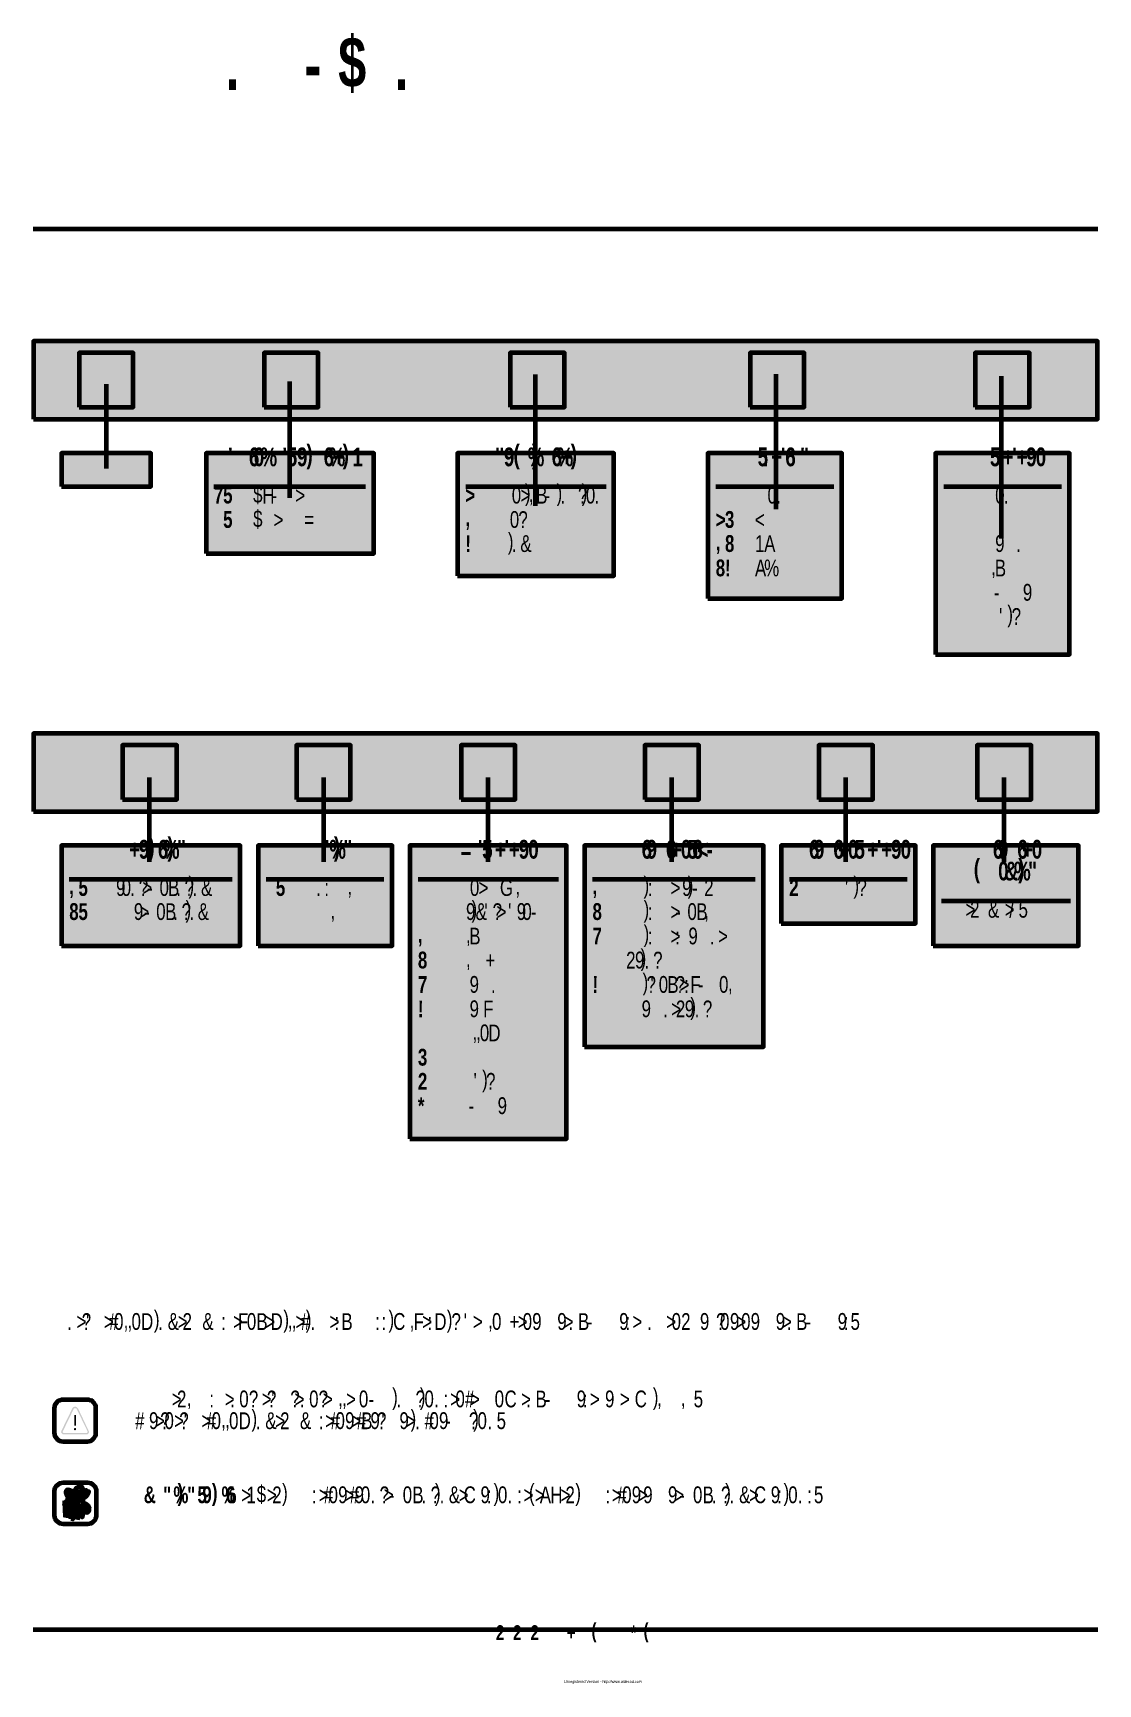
# Model space of a CAD drawing. Header units: inches. Extents: x 19 to 378, y -1 to 556.
import ezdxf

# ---------------------------------------------------------------- set-up
doc = ezdxf.new("R2010")
doc.units = ezdxf.units.IN
for name, color, linetype, lineweight in [('H', 7, 'CONTINUOUS', 100), ('P', 250, 'CONTINUOUS', 100), ('Text', 250, 'CONTINUOUS', 100)]:
    doc.layers.add(name, color=color, linetype=linetype, lineweight=lineweight)
doc.styles.get("Standard").update_dxf_attribs({"font": 'txt', "width": 0.75})

msp = doc.modelspace()

# ---------------------------------------------------------------- texts
at = {"layer": 'Text', "color": 0, "linetype": 'CONTINUOUS', "attachment_point": 4}
for s, insert, char_height, width in [('{\\fSquare721BT|b1|i0|c1|p15;$}', (121.78, 545.33), 17, 17.3333), ('{\\fSquare721BT|b1|i0|c1|p15;}', (37.78, 545.33), 17, 17.3333), ('{\\fSquare721BT|b1|i0|c1|p15;}', (51.78, 545.33), 17, 17.3333), ('{\\fSquare721BT|b1|i0|c1|p15;}', (68.67, 545.33), 17, 17.3333), ('{\\fSquare721BT|b1|i0|c1|p15;}', (75.33, 545.33), 17, 17.3333), ('{\\fSquare721BT|b1|i0|c1|p15;.}', (83.78, 545.33), 17, 17.3333), ('{\\fSquare721BT|b1|i0|c1|p15; }', (97.33, 545.33), 17, 17.3333), ('{\\fSquare721BT|b1|i0|c1|p15;-}', (110.44, 545.33), 17, 17.3333), ('{\\fSquare721BT|b1|i0|c1|p15; }', (127.67, 545.33), 17, 17.3333), ('{\\fSquare721BT|b1|i0|c1|p15;.}', (140.78, 545.33), 17, 17.3333), ('{\\fUnivers|b0|i0|c1|p15;}', (37.78, 523.11), 11.6667, 12), ('{\\fUnivers|b0|i0|c1|p15;}', (41.22, 523.11), 11.6667, 12), ('{\\fUnivers|b0|i0|c1|p15;}', (45.56, 523.11), 11.6667, 12), ('{\\fUnivers|b0|i0|c1|p15;}', (49.56, 523.11), 11.6667, 12), ('{\\fUnivers|b0|i0|c1|p15;}', (52.22, 523.11), 11.6667, 12), ('{\\fUnivers|b0|i0|c1|p15;}', (54.56, 523.11), 11.6667, 12), ('{\\fUnivers|b0|i0|c1|p15;}', (56.78, 523.11), 11.6667, 12), ('{\\fUnivers|b0|i0|c1|p15;}', (61.11, 523.11), 11.6667, 12), ('{\\fUnivers|b0|i0|c1|p15;}', (63.33, 523.11), 11.6667, 12), ('{\\fUnivers|b0|i0|c1|p15;}', (67.67, 523.11), 11.6667, 12), ('{\\fUnivers|b0|i0|c1|p15;}', (72, 523.11), 11.6667, 12), ('{\\fUnivers|b0|i0|c1|p15;}', (76, 523.11), 11.6667, 12), ('{\\fUnivers|b0|i0|c1|p15;}', (80.33, 523.11), 11.6667, 12), ('{\\fUnivers|b0|i0|c1|p15;}', (84.67, 523.11), 11.6667, 12), ('{\\fUnivers|b0|i0|c1|p15;}', (89, 523.11), 11.6667, 12), ('{\\fUnivers|b0|i0|c1|p15;}', (91.56, 523.11), 11.6667, 12), ('{\\fUnivers|b0|i0|c1|p15;}', (94.22, 523.11), 11.6667, 12), ('{\\fUnivers|b0|i0|c1|p15;}', (98.56, 523.11), 11.6667, 12), ('{\\fUnivers|b0|i0|c1|p15;}', (102.89, 523.11), 11.6667, 12), ('{\\fUnivers|b0|i0|c1|p15;}', (105, 523.11), 11.6667, 12), ('{\\fUnivers|b0|i0|c1|p15;}', (109.11, 523.11), 11.6667, 12), ('{\\fUnivers|b0|i0|c1|p15;}', (115.44, 523.11), 11.6667, 12), ('{\\fUnivers|b0|i0|c1|p15;}', (117.67, 523.11), 11.6667, 12), ('{\\fUnivers|b0|i0|c1|p15;}', (120.33, 523.11), 11.6667, 12), ('{\\fUnivers|b0|i0|c1|p15;}', (124.22, 523.11), 11.6667, 12), ('{\\fUnivers|b0|i0|c1|p15;}', (128.56, 523.11), 11.6667, 12), ('{\\fUnivers|b0|i0|c1|p15;}', (132.89, 523.11), 11.6667, 12), ('{\\fUnivers|b0|i0|c1|p15;}', (136.89, 523.11), 11.6667, 12), ('{\\fUnivers|b0|i0|c1|p15;}', (139, 523.11), 11.6667, 12), ('{\\fUnivers|b0|i0|c1|p15;}', (145.44, 523.11), 11.6667, 12), ('{\\fUnivers|b0|i0|c1|p15;}', (147.67, 523.11), 11.6667, 12), ('{\\fUnivers|b0|i0|c1|p15;}', (150.33, 523.11), 11.6667, 12), ('{\\fUnivers|b0|i0|c1|p15;}', (154.67, 523.11), 11.6667, 12), ('{\\fUnivers|b0|i0|c1|p15;}', (156.78, 523.11), 11.6667, 12), ('{\\fUnivers|b0|i0|c1|p15;}', (159.11, 523.11), 11.6667, 12), ('{\\fUnivers|b0|i0|c1|p15;}', (163.44, 523.11), 11.6667, 12), ('{\\fUnivers|b0|i0|c1|p15;}', (166.33, 523.11), 11.6667, 12), ('{\\fUnivers|b0|i0|c1|p15;}', (170.67, 523.11), 11.6667, 12), ('{\\fUnivers|b0|i0|c1|p15;}', (175, 523.11), 11.6667, 12), ('{\\fUnivers|b0|i0|c1|p15;}', (177.11, 523.11), 11.6667, 12), ('{\\fUnivers|b0|i0|c1|p15;}', (181.44, 523.11), 11.6667, 12), ('{\\fUnivers|b0|i0|c1|p15;}', (185.56, 523.11), 11.6667, 12), ('{\\fUnivers|b0|i0|c1|p15;}', (188.11, 523.11), 11.6667, 12), ('{\\fUnivers|b0|i0|c1|p15;}', (192.44, 523.11), 11.6667, 12), ('{\\fUnivers|b0|i0|c1|p15;}', (196.78, 523.11), 11.6667, 12), ('{\\fUnivers|b0|i0|c1|p15;}', (199.44, 523.11), 11.6667, 12), ('{\\fUnivers|b0|i0|c1|p15;}', (203.78, 523.11), 11.6667, 12), ('{\\fUnivers|b1|i1|c1|p15;}', (37.78, 504.44), 7.6667, 8), ('{\\fUnivers|b1|i1|c1|p15;}', (42.78, 504.44), 7.6667, 8), ('{\\fUnivers|b1|i1|c1|p15;}', (46.56, 504.44), 7.6667, 8), ('{\\fUnivers|b1|i1|c1|p15;}', (50.67, 504.44), 7.6667, 8), ('{\\fUnivers|b1|i1|c1|p15;}', (53.56, 504.44), 7.6667, 8), ('{\\fUnivers|b1|i1|c1|p15;}', (57.22, 504.44), 7.6667, 8), ('{\\fUnivers|b1|i1|c1|p15;}', (59.67, 504.44), 7.6667, 8), ('{\\fUnivers|b1|i1|c1|p15;}', (63.89, 504.44), 7.6667, 8), ('{\\fFutura|b1|i0|c1|p15;}', (174.44, 464.22), 6.6667, 7), ('{\\fFutura|b1|i0|c1|p15;}', (178.11, 464.22), 6.6667, 7), ('{\\fFutura|b1|i0|c1|p15;}', (185, 464.22), 6.6667, 7), ('{\\fFutura|b1|i0|c1|p15;}', (186.78, 464.22), 6.6667, 7), ('{\\fFutura|b1|i0|c1|p15;}', (189.89, 464.22), 6.6667, 7), ('{\\fFutura|b1|i0|c1|p15;}', (194.11, 464.22), 6.6667, 7), ('{\\fFutura|b1|i0|c1|p15;}', (201.56, 464.22), 6.6667, 7), ('{\\fFutura|b1|i0|c1|p15;}', (205.44, 464.22), 6.6667, 7), ('{\\fFutura|b1|i0|c1|p15;}', (208.22, 464.22), 6.6667, 7), ('{\\fFutura|b1|i0|c1|p15;}', (213.67, 464.22), 6.6667, 7), ('{\\fFutura|b1|i0|c1|p15;}', (217.89, 464.22), 6.6667, 7), ('{\\fFutura|b1|i0|c1|p15;}', (39.56, 443.67), 6.3333, 6.6667), ('{\\fFutura|b1|i0|c1|p15;}', (42.22, 443.67), 6.3333, 6.6667), ('{\\fFutura|b1|i0|c1|p15;}', (45.78, 443.67), 6.3333, 6.6667), ('{\\fFutura|b1|i0|c1|p15;)}', (111.11, 413.11), 6.3333, 6.6667), ('{\\fFutura|b1|i0|c1|p15;)}', (123.33, 413.11), 6.3333, 6.6667), ('{\\fFutura|b1|i0|c1|p15;(}', (180.89, 413.11), 6.3333, 6.6667), ('{\\fFutura|b1|i0|c1|p15;)}', (187.11, 413.11), 6.3333, 6.6667), ('{\\fFutura|b1|i0|c1|p15;)}', (200.22, 413.11), 6.3333, 6.6667), ('{\\fFutura|b1|i0|c1|p15;}', (35.78, 413), 5.6667, 6), ('{\\fFutura|b1|i0|c1|p15;}', (38.56, 413), 5.6667, 6), ('{\\fFutura|b1|i0|c1|p15;}', (41.22, 413), 5.6667, 6), ('{\\fFutura|b1|i0|c1|p15;}', (44.22, 413), 5.6667, 6), ('{\\fFutura|b1|i0|c1|p15;}', (45.56, 413), 5.6667, 6), ('{\\fFutura|b1|i0|c1|p15;}', (48.22, 413), 5.6667, 6), ('{\\fFutura|b1|i0|c1|p15;}', (81.78, 413.11), 6.3333, 6.6667), ("{\\fFutura|b1|i0|c1|p15;'}", (84.67, 413.11), 6.3333, 6.6667), ('{\\fFutura|b1|i0|c1|p15;}', (86.11, 413.11), 6.3333, 6.6667), ('{\\fFutura|b1|i0|c1|p15;}', (89.11, 413.11), 6.3333, 6.6667), ('{\\fFutura|b1|i0|c1|p15;6}', (91.67, 413.11), 6.3333, 6.6667), ('{\\fFutura|b1|i0|c1|p15;0}', (93.33, 413.11), 6.3333, 6.6667), ('{\\fFutura|b1|i0|c1|p15;%}', (95.56, 413.11), 6.3333, 6.6667), ('{\\fFutura|b1|i0|c1|p15;}', (97, 413.11), 6.3333, 6.6667), ('{\\fFutura|b1|i0|c1|p15;}', (99.56, 413.11), 6.3333, 6.6667), ("{\\fFutura|b1|i0|c1|p15;'}", (103, 413.11), 6.3333, 6.6667), ('{\\fFutura|b1|i0|c1|p15;5}', (104.44, 413.11), 6.3333, 6.6667), ('{\\fFutura|b1|i0|c1|p15;}', (106.11, 413.11), 6.3333, 6.6667), ('{\\fFutura|b1|i0|c1|p15;9}', (107.89, 413.11), 6.3333, 6.6667), ('{\\fFutura|b1|i0|c1|p15;}', (114.44, 413.11), 6.3333, 6.6667), ('{\\fFutura|b1|i0|c1|p15;6}', (116.89, 413.11), 6.3333, 6.6667), ('{\\fFutura|b1|i0|c1|p15;%}', (118.56, 413.11), 6.3333, 6.6667), ('{\\fFutura|b1|i0|c1|p15;+}', (120.11, 413.11), 6.3333, 6.6667), ('{\\fFutura|b1|i0|c1|p15;1}', (126.56, 413.11), 6.3333, 6.6667), ('{\\fFutura|b1|i0|c1|p15;}', (173.22, 413.11), 6.3333, 6.6667), ("{\\fFutura|b1|i0|c1|p15;'}", (174.78, 413.11), 6.3333, 6.6667), ("{\\fFutura|b1|i0|c1|p15;'}", (176.22, 413.11), 6.3333, 6.6667), ('{\\fFutura|b1|i0|c1|p15;9}', (177.67, 413.11), 6.3333, 6.6667), ('{\\fFutura|b1|i0|c1|p15;%}', (185.67, 413.11), 6.3333, 6.6667), ('{\\fFutura|b1|i0|c1|p15;}', (190.44, 413.11), 6.3333, 6.6667), ('{\\fFutura|b1|i0|c1|p15;6}', (193.78, 413.11), 6.3333, 6.6667), ('{\\fFutura|b1|i0|c1|p15;%}', (195.44, 413.11), 6.3333, 6.6667), ('{\\fFutura|b1|i0|c1|p15;+}', (197, 413.11), 6.3333, 6.6667), ('{\\fFutura|b1|i0|c1|p15;}', (254, 413.11), 6.3333, 6.6667), ('{\\fFutura|b1|i0|c1|p15;}', (256.33, 413.11), 6.3333, 6.6667), ('{\\fFutura|b1|i0|c1|p15;}', (259.33, 413.11), 6.3333, 6.6667), ('{\\fFutura|b1|i0|c1|p15;5}', (263.22, 413.11), 6.3333, 6.6667), ('{\\fFutura|b1|i0|c1|p15;:}', (264.89, 413.11), 6.3333, 6.6667), ('{\\fFutura|b1|i0|c1|p15;+}', (267.78, 413.11), 6.3333, 6.6667), ("{\\fFutura|b1|i0|c1|p15;'}", (271.11, 413.11), 6.3333, 6.6667), ('{\\fFutura|b1|i0|c1|p15;6}', (272.56, 413.11), 6.3333, 6.6667), ('{\\fFutura|b1|i0|c1|p15;}', (274.22, 413.11), 6.3333, 6.6667), ('{\\fFutura|b1|i0|c1|p15;"}', (277.56, 413.11), 6.3333, 6.6667), ('{\\fFutura|b1|i0|c1|p15;}', (281, 413.11), 6.3333, 6.6667), ('{\\fFutura|b1|i0|c1|p15;}', (332.33, 413.11), 6.3333, 6.6667), ('{\\fFutura|b1|i0|c1|p15;}', (334.78, 413.11), 6.3333, 6.6667), ('{\\fFutura|b1|i0|c1|p15;}', (337.67, 413.11), 6.3333, 6.6667), ('{\\fFutura|b1|i0|c1|p15;5}', (341.56, 413.11), 6.3333, 6.6667), ('{\\fFutura|b1|i0|c1|p15;}', (343.22, 413.11), 6.3333, 6.6667), ('{\\fFutura|b1|i0|c1|p15;+}', (345.78, 413.11), 6.3333, 6.6667), ("{\\fFutura|b1|i0|c1|p15;'}", (349.11, 413.11), 6.3333, 6.6667), ('{\\fFutura|b1|i0|c1|p15;+}', (350.56, 413.11), 6.3333, 6.6667), ('{\\fFutura|b1|i0|c1|p15;9}', (353.78, 413.11), 6.3333, 6.6667), ('{\\fFutura|b1|i0|c1|p15;0}', (357, 413.11), 6.3333, 6.6667), ('{\\fFutura|b1|i0|c1|p15;7}', (79.89, 400.22), 5.6667, 6), ('{\\fFutura|b1|i0|c1|p15;5}', (83, 400.22), 5.6667, 6), ('{\\fFutura|b0|i0|c1|p15;$}', (93.11, 400.22), 5.6667, 6), ('{\\fFutura|b0|i0|c1|p15;H}', (96.22, 400.22), 5.6667, 6), ('{\\fFutura|b0|i0|c1|p15;>}', (107.33, 400.22), 5.6667, 6), ('{\\fFutura|b1|i0|c1|p15;>}', (164.67, 400.22), 5.6667, 6), ('{\\fFutura|b0|i0|c1|p15;0}', (180.33, 400.22), 5.6667, 6), ('{\\fFutura|b0|i0|c1|p15;>}', (183.22, 400.22), 5.6667, 6), ('{\\fFutura|b0|i0|c1|p15;)}', (184.78, 400.22), 5.6667, 6), ('{\\fFutura|b0|i0|c1|p15;B}', (188.56, 400.22), 5.6667, 6), ('{\\fFutura|b0|i0|c1|p15;)}', (195.44, 400.22), 5.6667, 6), ('{\\fFutura|b0|i0|c1|p15;?}', (202.67, 400.22), 5.6667, 6), ('{\\fFutura|b0|i0|c1|p15;)}', (203.89, 400.22), 5.6667, 6), ('{\\fFutura|b0|i0|c1|p15;0}', (205.33, 400.22), 5.6667, 6), ('{\\fFutura|b0|i0|c1|p15;0}', (266.56, 400.22), 5.6667, 6), ('{\\fFutura|b0|i0|c1|p15;0}', (343.33, 400.22), 5.6667, 6), ('{\\fFutura|b0|i0|c1|p15;$}', (93.11, 392), 5.6667, 6), ('{\\fFutura|b0|i0|c1|p15;-}', (99.33, 400.22), 5.6667, 6), ('{\\fFutura|b0|i0|c1|p15;}', (103.44, 400.22), 5.6667, 6), ('{\\fFutura|b0|i0|c1|p15;}', (108.89, 400.22), 5.6667, 6), ('{\\fFutura|b0|i0|c1|p15;}', (113.11, 400.22), 5.6667, 6), ('{\\fFutura|b0|i0|c1|p15;}', (176, 400.22), 5.6667, 6), ('{\\fFutura|b0|i0|c1|p15;,}', (186.11, 400.22), 5.6667, 6), ('{\\fFutura|b0|i0|c1|p15;,}', (187.33, 400.22), 5.6667, 6), ('{\\fFutura|b0|i0|c1|p15;-}', (191.33, 400.22), 5.6667, 6), ('{\\fFutura|b0|i0|c1|p15;.}', (196.78, 400.22), 5.6667, 6), ('{\\fFutura|b0|i0|c1|p15;}', (199.67, 400.22), 5.6667, 6), ('{\\fFutura|b0|i0|c1|p15;.}', (208.22, 400.22), 5.6667, 6), ('{\\fFutura|b1|i0|c1|p15;}', (249.11, 400.22), 5.6667, 6), ('{\\fFutura|b1|i0|c1|p15;}', (252.44, 400.22), 5.6667, 6), ('{\\fFutura|b0|i0|c1|p15;}', (262.33, 400.22), 5.6667, 6), ('{\\fFutura|b0|i0|c1|p15;.}', (269.44, 400.22), 5.6667, 6), ('{\\fFutura|b0|i0|c1|p15; }', (272.33, 400.22), 5.6667, 6), ('{\\fFutura|b1|i0|c1|p15;}', (325.89, 400.22), 5.6667, 6), ('{\\fFutura|b0|i0|c1|p15;}', (339.11, 400.22), 5.6667, 6), ('{\\fFutura|b0|i0|c1|p15;.}', (346.22, 400.22), 5.6667, 6), ('{\\fFutura|b0|i0|c1|p15; }', (349.11, 400.22), 5.6667, 6), ('{\\fFutura|b1|i0|c1|p15; }', (79.89, 392), 5.6667, 6), ('{\\fFutura|b1|i0|c1|p15;5}', (83, 392), 5.6667, 6), ('{\\fFutura|b0|i0|c1|p15;}', (96.22, 392), 5.6667, 6), ('{\\fFutura|b0|i0|c1|p15;>}', (100, 392), 5.6667, 6), ('{\\fFutura|b0|i0|c1|p15;}', (101.56, 392), 5.6667, 6), ('{\\fFutura|b0|i0|c1|p15;}', (105.78, 392), 5.6667, 6), ('{\\fFutura|b0|i0|c1|p15;=}', (110.33, 392), 5.6667, 6), ('{\\fFutura|b0|i0|c1|p15;}', (113.22, 392), 5.6667, 6), ('{\\fFutura|b0|i0|c1|p15;}', (117.56, 392), 5.6667, 6), ('{\\fFutura|b1|i0|c1|p15;,}', (164.67, 392), 5.6667, 6), ('{\\fFutura|b0|i0|c1|p15;}', (176, 392), 5.6667, 6), ('{\\fFutura|b0|i0|c1|p15;0}', (179.67, 392), 5.6667, 6), ('{\\fFutura|b0|i0|c1|p15;?}', (182.56, 392), 5.6667, 6), ('{\\fFutura|b1|i0|c1|p15;>}', (249.11, 392), 5.6667, 6), ('{\\fFutura|b1|i0|c1|p15;3}', (252.22, 392), 5.6667, 6), ('{\\fFutura|b0|i0|c1|p15;<}', (262.33, 392), 5.6667, 6), ('{\\fFutura|b0|i0|c1|p15;}', (265.44, 392), 5.6667, 6), ('{\\fFutura|b1|i0|c1|p15;}', (325.89, 392), 5.6667, 6), ('{\\fFutura|b0|i0|c1|p15;}', (339.11, 392), 5.6667, 6), ('{\\fFutura|b0|i0|c1|p15; }', (342, 392), 5.6667, 6), ('{\\fFutura|b0|i0|c1|p15;}', (344.67, 392), 5.6667, 6), ('{\\fFutura|b1|i0|c1|p15;!}', (164.67, 383.89), 5.6667, 6), ('{\\fFutura|b0|i0|c1|p15;)}', (179, 383.89), 5.6667, 6), ('{\\fFutura|b0|i0|c1|p15;&}', (183.22, 383.89), 5.6667, 6), ('{\\fFutura|b1|i0|c1|p15;8}', (252.22, 383.89), 5.6667, 6), ('{\\fFutura|b0|i0|c1|p15;1}', (262.33, 383.89), 5.6667, 6), ('{\\fFutura|b0|i0|c1|p15;A}', (265.44, 383.89), 5.6667, 6), ('{\\fFutura|b0|i0|c1|p15;9}', (343.33, 383.89), 5.6667, 6), ('{\\fFutura|b0|i0|c1|p15;}', (176, 383.89), 5.6667, 6), ('{\\fFutura|b0|i0|c1|p15;.}', (180.33, 383.89), 5.6667, 6), ('{\\fFutura|b1|i0|c1|p15;8}', (249.11, 375.67), 5.6667, 6), ('{\\fFutura|b1|i0|c1|p15;,}', (249.11, 383.89), 5.6667, 6), ('{\\fFutura|b0|i0|c1|p15;}', (268.56, 383.89), 5.6667, 6), ('{\\fFutura|b1|i0|c1|p15;}', (325.89, 383.89), 5.6667, 6), ('{\\fFutura|b0|i0|c1|p15;}', (339.11, 383.89), 5.6667, 6), ('{\\fFutura|b0|i0|c1|p15; }', (345.22, 383.89), 5.6667, 6), ('{\\fFutura|b0|i0|c1|p15; }', (347.89, 383.89), 5.6667, 6), ('{\\fFutura|b0|i0|c1|p15;.}', (350.44, 383.89), 5.6667, 6), ('{\\fFutura|b1|i0|c1|p15;!}', (252.22, 375.67), 5.6667, 6), ('{\\fFutura|b0|i0|c1|p15;A}', (262.33, 375.67), 5.6667, 6), ('{\\fFutura|b0|i0|c1|p15;%}', (265.44, 375.67), 5.6667, 6), ('{\\fFutura|b0|i0|c1|p15;}', (268.56, 375.67), 5.6667, 6), ('{\\fFutura|b1|i0|c1|p15;}', (325.89, 375.67), 5.6667, 6), ('{\\fFutura|b0|i0|c1|p15;}', (339.11, 375.67), 5.6667, 6), ('{\\fFutura|b0|i0|c1|p15;,}', (342, 375.67), 5.6667, 6), ('{\\fFutura|b0|i0|c1|p15;B}', (343.22, 375.67), 5.6667, 6), ('{\\fFutura|b0|i0|c1|p15; }', (346, 375.67), 5.6667, 6), ('{\\fFutura|b0|i0|c1|p15;9}', (352.67, 367.44), 5.6667, 6), ('{\\fFutura|b1|i0|c1|p15;}', (325.89, 367.44), 5.6667, 6), ('{\\fFutura|b0|i0|c1|p15;}', (339.11, 367.44), 5.6667, 6), ('{\\fFutura|b0|i0|c1|p15;-}', (342.89, 367.44), 5.6667, 6), ("{\\fFutura|b0|i0|c1|p15;'}", (344.67, 359.33), 5.6667, 6), ('{\\fFutura|b0|i0|c1|p15;}', (347.11, 367.44), 5.6667, 6), ('{\\fFutura|b0|i0|c1|p15;)}', (347.44, 359.33), 5.6667, 6), ('{\\fFutura|b0|i0|c1|p15;?}', (348.89, 359.33), 5.6667, 6), ('{\\fFutura|b0|i0|c1|p15; }', (350.11, 367.44), 5.6667, 6), ('{\\fFutura|b1|i0|c1|p15;}', (325.89, 359.33), 5.6667, 6), ('{\\fFutura|b0|i0|c1|p15;}', (339.11, 359.33), 5.6667, 6), ('{\\fFutura|b0|i0|c1|p15; }', (350.11, 359.33), 5.6667, 6), ('{\\fFutura|b1|i0|c1|p15;}', (181.78, 331.89), 6.6667, 7), ('{\\fFutura|b1|i0|c1|p15;}', (187.22, 331.89), 6.6667, 7), ('{\\fFutura|b1|i0|c1|p15;}', (190.89, 331.89), 6.6667, 7), ('{\\fFutura|b1|i0|c1|p15;}', (194.33, 331.89), 6.6667, 7), ('{\\fFutura|b1|i0|c1|p15;}', (198.22, 331.89), 6.6667, 7), ('{\\fFutura|b1|i0|c1|p15;}', (202.44, 331.89), 6.6667, 7), ('{\\fFutura|b1|i0|c1|p15;}', (205.56, 331.89), 6.6667, 7), ('{\\fFutura|b1|i0|c1|p15;}', (211.11, 331.89), 6.6667, 7), ('{\\fFutura|b1|i0|c1|p15;9}', (54.56, 280.78), 6.3333, 6.6667), ('{\\fFutura|b1|i0|c1|p15;)}', (57.78, 280.78), 6.3333, 6.6667), ('{\\fFutura|b1|i0|c1|p15;6}', (61, 280.78), 6.3333, 6.6667), ('{\\fFutura|b1|i0|c1|p15;%}', (62.67, 280.78), 6.3333, 6.6667), ('{\\fFutura|b1|i0|c1|p15;)}', (64.22, 280.78), 6.3333, 6.6667), ('{\\fFutura|b1|i0|c1|p15;"}', (67.44, 280.78), 6.3333, 6.6667), ("{\\fFutura|b1|i0|c1|p15;'}", (117.33, 280.78), 6.3333, 6.6667), ('{\\fFutura|b1|i0|c1|p15;%}', (118.78, 280.78), 6.3333, 6.6667), ('{\\fFutura|b1|i0|c1|p15;)}', (120.33, 280.78), 6.3333, 6.6667), ('{\\fFutura|b1|i0|c1|p15;"}', (123.56, 280.78), 6.3333, 6.6667), ("{\\fFutura|b1|i0|c1|p15;'}", (168.89, 280.78), 6.3333, 6.6667), ('{\\fFutura|b1|i0|c1|p15;5}', (170.33, 280.78), 6.3333, 6.6667), ("{\\fFutura|b1|i0|c1|p15;'}", (177.89, 280.78), 6.3333, 6.6667), ('{\\fFutura|b1|i0|c1|p15;9}', (182.67, 280.78), 6.3333, 6.6667), ('{\\fFutura|b1|i0|c1|p15;0}', (185.89, 280.78), 6.3333, 6.6667), ('{\\fFutura|b1|i0|c1|p15;6}', (224.11, 280.78), 6.3333, 6.6667), ('{\\fFutura|b1|i0|c1|p15;9}', (225.78, 280.78), 6.3333, 6.6667), ('{\\fFutura|b1|i0|c1|p15;6}', (232.33, 280.78), 6.3333, 6.6667), ('{\\fFutura|b1|i0|c1|p15;0}', (237.33, 280.78), 6.3333, 6.6667), ('{\\fFutura|b1|i0|c1|p15;5}', (239.56, 280.78), 6.3333, 6.6667), ('{\\fFutura|b1|i0|c1|p15;6}', (241.22, 280.78), 6.3333, 6.6667), ('{\\fFutura|b1|i0|c1|p15;6}', (280.56, 280.78), 6.3333, 6.6667), ('{\\fFutura|b1|i0|c1|p15;9}', (282.22, 280.78), 6.3333, 6.6667), ('{\\fFutura|b1|i0|c1|p15;6}', (288.78, 280.78), 6.3333, 6.6667), ('{\\fFutura|b1|i0|c1|p15;0}', (293.67, 280.78), 6.3333, 6.6667), ('{\\fFutura|b1|i0|c1|p15;5}', (295.89, 280.78), 6.3333, 6.6667), ("{\\fFutura|b1|i0|c1|p15;'}", (303.44, 280.78), 6.3333, 6.6667), ('{\\fFutura|b1|i0|c1|p15;9}', (308.22, 280.78), 6.3333, 6.6667), ('{\\fFutura|b1|i0|c1|p15;0}', (311.44, 280.78), 6.3333, 6.6667), ('{\\fFutura|b1|i0|c1|p15;6}', (342.56, 280.78), 6.3333, 6.6667), ('{\\fFutura|b1|i0|c1|p15;9}', (344.22, 280.78), 6.3333, 6.6667), ('{\\fFutura|b1|i0|c1|p15;6}', (350.78, 280.78), 6.3333, 6.6667), ('{\\fFutura|b1|i0|c1|p15;0}', (355.67, 280.78), 6.3333, 6.6667), ('{\\fFutura|b1|i0|c1|p15;}', (46.22, 280.78), 6.3333, 6.6667), ('{\\fFutura|b1|i0|c1|p15;+}', (51.33, 280.78), 6.3333, 6.6667), ('{\\fFutura|b1|i0|c1|p15;}', (107.78, 280.78), 6.3333, 6.6667), ('{\\fFutura|b1|i0|c1|p15;}', (110.89, 280.78), 6.3333, 6.6667), ('{\\fFutura|b1|i0|c1|p15;}', (114, 280.78), 6.3333, 6.6667), ('{\\fFutura|b1|i0|c1|p15;}', (156.67, 280.78), 6.3333, 6.6667), ('{\\fFutura|b1|i0|c1|p15;}', (160, 280.78), 6.3333, 6.6667), ('{\\fFutura|b1|i0|c1|p15;=}', (163, 280.78), 6.3333, 6.6667), ('{\\fFutura|b1|i0|c1|p15;}', (165.89, 280.78), 6.3333, 6.6667), ('{\\fFutura|b1|i0|c1|p15;}', (172.11, 280.78), 6.3333, 6.6667), ('{\\fFutura|b1|i0|c1|p15;+}', (174.67, 280.78), 6.3333, 6.6667), ('{\\fFutura|b1|i0|c1|p15;+}', (179.33, 280.78), 6.3333, 6.6667), ('{\\fFutura|b1|i0|c1|p15;}', (217.56, 280.78), 6.3333, 6.6667), ('{\\fFutura|b1|i0|c1|p15;}', (221.56, 280.78), 6.3333, 6.6667), ('{\\fFutura|b1|i0|c1|p15;}', (229, 280.78), 6.3333, 6.6667), ('{\\fFutura|b1|i0|c1|p15;+}', (234, 280.78), 6.3333, 6.6667), ('{\\fFutura|b1|i0|c1|p15;<}', (242.89, 280.78), 6.3333, 6.6667), ('{\\fFutura|b1|i0|c1|p15;-}', (246, 280.78), 6.3333, 6.6667), ('{\\fFutura|b1|i0|c1|p15;}', (249.33, 280.78), 6.3333, 6.6667), ('{\\fFutura|b1|i0|c1|p15;}', (274, 280.78), 6.3333, 6.6667), ('{\\fFutura|b1|i0|c1|p15;}', (278, 280.78), 6.3333, 6.6667), ('{\\fFutura|b1|i0|c1|p15;}', (285.44, 280.78), 6.3333, 6.6667), ('{\\fFutura|b1|i0|c1|p15;+}', (290.44, 280.78), 6.3333, 6.6667), ('{\\fFutura|b1|i0|c1|p15;}', (297.67, 280.78), 6.3333, 6.6667), ('{\\fFutura|b1|i0|c1|p15;+}', (300.22, 280.78), 6.3333, 6.6667), ('{\\fFutura|b1|i0|c1|p15;+}', (304.89, 280.78), 6.3333, 6.6667), ('{\\fFutura|b1|i0|c1|p15;}', (336, 280.78), 6.3333, 6.6667), ('{\\fFutura|b1|i0|c1|p15;}', (340, 280.78), 6.3333, 6.6667), ('{\\fFutura|b1|i0|c1|p15;}', (347.33, 280.78), 6.3333, 6.6667), ('{\\fFutura|b1|i0|c1|p15;+}', (352.44, 280.78), 6.3333, 6.6667), ('{\\fFutura|b1|i0|c1|p15;(}', (336.11, 273.44), 6.3333, 6.6667), ('{\\fFutura|b1|i0|c1|p15;}', (340.89, 273.44), 6.3333, 6.6667), ('{\\fFutura|b1|i0|c1|p15;0}', (344.33, 273.44), 6.3333, 6.6667), ('{\\fFutura|b1|i0|c1|p15;&}', (346.44, 273.44), 6.3333, 6.6667), ('{\\fFutura|b1|i0|c1|p15;%}', (349.67, 273.44), 6.3333, 6.6667), ('{\\fFutura|b1|i0|c1|p15;)}', (351.11, 273.44), 6.3333, 6.6667), ('{\\fFutura|b1|i0|c1|p15;"}', (354.44, 273.44), 6.3333, 6.6667), ('{\\fFutura|b1|i0|c1|p15;5}', (34.22, 267.89), 5.6667, 6), ('{\\fFutura|b0|i0|c1|p15;}', (44.33, 267.89), 5.6667, 6), ('{\\fFutura|b0|i0|c1|p15;9}', (46.89, 267.89), 5.6667, 6), ('{\\fFutura|b0|i0|c1|p15;0}', (48.78, 267.89), 5.6667, 6), ('{\\fFutura|b0|i0|c1|p15;?}', (54.56, 267.89), 5.6667, 6), ('{\\fFutura|b0|i0|c1|p15;>}', (55.78, 267.89), 5.6667, 6), ('{\\fFutura|b0|i0|c1|p15;-}', (57.33, 267.89), 5.6667, 6), ('{\\fFutura|b0|i0|c1|p15;0}', (61.56, 267.89), 5.6667, 6), ('{\\fFutura|b0|i0|c1|p15;B}', (64.44, 267.89), 5.6667, 6), ('{\\fFutura|b0|i0|c1|p15;?}', (70, 267.89), 5.6667, 6), ('{\\fFutura|b0|i0|c1|p15;)}', (71.33, 267.89), 5.6667, 6), ('{\\fFutura|b0|i0|c1|p15;&}', (75.56, 267.89), 5.6667, 6), ('{\\fFutura|b1|i0|c1|p15;}', (97.44, 267.89), 5.6667, 6), ('{\\fFutura|b1|i0|c1|p15;5}', (100.78, 267.89), 5.6667, 6), ('{\\fFutura|b0|i0|c1|p15;}', (110.67, 267.89), 5.6667, 6), ('{\\fFutura|b0|i0|c1|p15;:}', (117.11, 267.89), 5.6667, 6), ('{\\fFutura|b0|i0|c1|p15; }', (119.22, 267.89), 5.6667, 6), ('{\\fFutura|b0|i0|c1|p15;}', (121.89, 267.89), 5.6667, 6), ('{\\fFutura|b0|i0|c1|p15; }', (126, 267.89), 5.6667, 6), ('{\\fFutura|b0|i0|c1|p15;}', (128.67, 267.89), 5.6667, 6), ('{\\fFutura|b1|i0|c1|p15;}', (148.67, 267.89), 5.6667, 6), ('{\\fFutura|b0|i0|c1|p15;}', (162, 267.89), 5.6667, 6), ('{\\fFutura|b0|i0|c1|p15;0}', (166.22, 267.89), 5.6667, 6), ('{\\fFutura|b0|i0|c1|p15;>}', (169.11, 267.89), 5.6667, 6), ('{\\fFutura|b0|i0|c1|p15;}', (170.67, 267.89), 5.6667, 6), ('{\\fFutura|b0|i0|c1|p15; }', (173.67, 267.89), 5.6667, 6), ('{\\fFutura|b0|i0|c1|p15;G}', (176.33, 267.89), 5.6667, 6), ('{\\fFutura|b0|i0|c1|p15; }', (179, 267.89), 5.6667, 6), ('{\\fFutura|b0|i0|c1|p15;}', (218.89, 267.89), 5.6667, 6), ('{\\fFutura|b0|i0|c1|p15;}', (221.78, 267.89), 5.6667, 6), ('{\\fFutura|b0|i0|c1|p15;)}', (224.78, 267.89), 5.6667, 6), ('{\\fFutura|b0|i0|c1|p15;:}', (226.22, 267.89), 5.6667, 6), ('{\\fFutura|b0|i0|c1|p15; }', (228.22, 267.89), 5.6667, 6), ('{\\fFutura|b0|i0|c1|p15;}', (230.89, 267.89), 5.6667, 6), ('{\\fFutura|b0|i0|c1|p15;>}', (233.89, 267.89), 5.6667, 6), ('{\\fFutura|b0|i0|c1|p15;}', (235.44, 267.89), 5.6667, 6), ('{\\fFutura|b0|i0|c1|p15;9}', (237.78, 267.89), 5.6667, 6), ('{\\fFutura|b0|i0|c1|p15;)}', (239.67, 267.89), 5.6667, 6), ('{\\fFutura|b0|i0|c1|p15;-}', (241.11, 267.89), 5.6667, 6), ('{\\fFutura|b0|i0|c1|p15;2}', (245.22, 267.89), 5.6667, 6), ('{\\fFutura|b0|i0|c1|p15; }', (248.22, 267.89), 5.6667, 6), ('{\\fFutura|b0|i0|c1|p15;}', (250.89, 267.89), 5.6667, 6), ('{\\fFutura|b1|i0|c1|p15;2}', (273.89, 267.89), 5.6667, 6), ('{\\fFutura|b0|i0|c1|p15;}', (287.11, 267.89), 5.6667, 6), ("{\\fFutura|b0|i0|c1|p15;'}", (292.67, 267.89), 5.6667, 6), ('{\\fFutura|b0|i0|c1|p15;)}', (295.56, 267.89), 5.6667, 6), ('{\\fFutura|b0|i0|c1|p15;?}', (296.89, 267.89), 5.6667, 6), ('{\\fFutura|b0|i0|c1|p15; }', (298.22, 267.89), 5.6667, 6), ('{\\fFutura|b1|i0|c1|p15;8}', (31.11, 259.78), 5.6667, 6), ('{\\fFutura|b1|i0|c1|p15;,}', (31.11, 267.89), 5.6667, 6), ('{\\fFutura|b1|i0|c1|p15;5}', (34.22, 259.78), 5.6667, 6), ('{\\fFutura|b0|i0|c1|p15;.}', (51.67, 267.89), 5.6667, 6), ('{\\fFutura|b0|i0|c1|p15;9}', (52.89, 259.78), 5.6667, 6), ('{\\fFutura|b0|i0|c1|p15;>}', (54.78, 259.78), 5.6667, 6), ('{\\fFutura|b0|i0|c1|p15;0}', (60.44, 259.78), 5.6667, 6), ('{\\fFutura|b0|i0|c1|p15;B}', (63.44, 259.78), 5.6667, 6), ('{\\fFutura|b0|i0|c1|p15;.}', (67.22, 267.89), 5.6667, 6), ('{\\fFutura|b0|i0|c1|p15;?}', (69, 259.78), 5.6667, 6), ('{\\fFutura|b0|i0|c1|p15;)}', (70.33, 259.78), 5.6667, 6), ('{\\fFutura|b0|i0|c1|p15;.}', (72.67, 267.89), 5.6667, 6), ('{\\fFutura|b0|i0|c1|p15;&}', (74.44, 259.78), 5.6667, 6), ('{\\fFutura|b0|i0|c1|p15;.}', (114.33, 267.89), 5.6667, 6), ('{\\fFutura|b0|i0|c1|p15;,}', (124.89, 267.89), 5.6667, 6), ('{\\fFutura|b0|i0|c1|p15;9}', (164.89, 259.78), 5.6667, 6), ('{\\fFutura|b0|i0|c1|p15;)}', (166.78, 259.78), 5.6667, 6), ('{\\fFutura|b0|i0|c1|p15;&}', (168.11, 259.78), 5.6667, 6), ("{\\fFutura|b0|i0|c1|p15;'}", (171.11, 259.78), 5.6667, 6), ('{\\fFutura|b0|i0|c1|p15;?}', (173.89, 259.78), 5.6667, 6), ('{\\fFutura|b0|i0|c1|p15;>}', (175.22, 259.78), 5.6667, 6), ("{\\fFutura|b0|i0|c1|p15;'}", (179.11, 259.78), 5.6667, 6), ('{\\fFutura|b0|i0|c1|p15;,}', (181.56, 267.89), 5.6667, 6), ('{\\fFutura|b0|i0|c1|p15;9}', (182, 259.78), 5.6667, 6), ('{\\fFutura|b0|i0|c1|p15;0}', (183.89, 259.78), 5.6667, 6), ('{\\fFutura|b1|i0|c1|p15;8}', (207.56, 259.78), 5.6667, 6), ('{\\fFutura|b1|i0|c1|p15;,}', (207.56, 267.89), 5.6667, 6), ('{\\fFutura|b0|i0|c1|p15;)}', (224.78, 259.78), 5.6667, 6), ('{\\fFutura|b0|i0|c1|p15;>}', (233.89, 259.78), 5.6667, 6), ('{\\fFutura|b0|i0|c1|p15;0}', (239.56, 259.78), 5.6667, 6), ('{\\fFutura|b0|i0|c1|p15;B}', (242.56, 259.78), 5.6667, 6), ('{\\fFutura|b0|i0|c1|p15;>}', (333.33, 260.56), 5.6667, 6), ('{\\fFutura|b0|i0|c1|p15;2}', (334.89, 260.56), 5.6667, 6), ('{\\fFutura|b0|i0|c1|p15;&}', (340.89, 260.56), 5.6667, 6), ('{\\fFutura|b0|i0|c1|p15;>}', (346.56, 260.56), 5.6667, 6), ('{\\fFutura|b0|i0|c1|p15;/}', (348.11, 260.56), 5.6667, 6), ('{\\fFutura|b0|i0|c1|p15;5}', (351.22, 260.56), 5.6667, 6), ('{\\fFutura|b0|i0|c1|p15;}', (44.33, 259.78), 5.6667, 6), ('{\\fFutura|b0|i0|c1|p15; }', (47.22, 259.78), 5.6667, 6), ('{\\fFutura|b0|i0|c1|p15;}', (49.89, 259.78), 5.6667, 6), ('{\\fFutura|b0|i0|c1|p15;-}', (56.33, 259.78), 5.6667, 6), ('{\\fFutura|b0|i0|c1|p15;.}', (66.11, 259.78), 5.6667, 6), ('{\\fFutura|b0|i0|c1|p15;.}', (71.67, 259.78), 5.6667, 6), ('{\\fFutura|b1|i0|c1|p15;}', (97.44, 259.78), 5.6667, 6), ('{\\fFutura|b0|i0|c1|p15;}', (110.67, 259.78), 5.6667, 6), ('{\\fFutura|b0|i0|c1|p15; }', (113.56, 259.78), 5.6667, 6), ('{\\fFutura|b0|i0|c1|p15;}', (116.22, 259.78), 5.6667, 6), ('{\\fFutura|b0|i0|c1|p15;,}', (119.22, 259.78), 5.6667, 6), ('{\\fFutura|b0|i0|c1|p15; }', (120.44, 259.78), 5.6667, 6), ('{\\fFutura|b0|i0|c1|p15;}', (123.11, 259.78), 5.6667, 6), ('{\\fFutura|b1|i0|c1|p15;}', (148.67, 259.78), 5.6667, 6), ('{\\fFutura|b0|i0|c1|p15;}', (162, 259.78), 5.6667, 6), ('{\\fFutura|b0|i0|c1|p15;}', (176.78, 259.78), 5.6667, 6), ('{\\fFutura|b0|i0|c1|p15;-}', (186.78, 259.78), 5.6667, 6), ('{\\fFutura|b0|i0|c1|p15; }', (190.89, 259.78), 5.6667, 6), ('{\\fFutura|b0|i0|c1|p15;}', (218.89, 259.78), 5.6667, 6), ('{\\fFutura|b0|i0|c1|p15;}', (221.78, 259.78), 5.6667, 6), ('{\\fFutura|b0|i0|c1|p15;:}', (226.22, 259.78), 5.6667, 6), ('{\\fFutura|b0|i0|c1|p15; }', (228.22, 259.78), 5.6667, 6), ('{\\fFutura|b0|i0|c1|p15;}', (230.89, 259.78), 5.6667, 6), ('{\\fFutura|b0|i0|c1|p15;-}', (235.44, 259.78), 5.6667, 6), ('{\\fFutura|b0|i0|c1|p15;,}', (245.22, 259.78), 5.6667, 6), ('{\\fFutura|b0|i0|c1|p15;}', (246.44, 259.78), 5.6667, 6), ('{\\fFutura|b0|i0|c1|p15; }', (249.44, 259.78), 5.6667, 6), ('{\\fFutura|b0|i0|c1|p15;}', (252.11, 259.78), 5.6667, 6), ('{\\fFutura|b0|i0|c1|p15;}', (325.11, 260.56), 5.6667, 6), ('{\\fFutura|b0|i0|c1|p15; }', (328.11, 260.56), 5.6667, 6), ('{\\fFutura|b0|i0|c1|p15; }', (330.67, 260.56), 5.6667, 6), ('{\\fFutura|b0|i0|c1|p15;}', (337.89, 260.56), 5.6667, 6), ('{\\fFutura|b0|i0|c1|p15; }', (343.89, 260.56), 5.6667, 6), ('{\\fFutura|b1|i0|c1|p15;,}', (148.67, 251.56), 5.6667, 6), ('{\\fFutura|b0|i0|c1|p15;}', (162, 251.56), 5.6667, 6), ('{\\fFutura|b0|i0|c1|p15;B}', (166, 251.56), 5.6667, 6), ('{\\fFutura|b0|i0|c1|p15; }', (168.78, 251.56), 5.6667, 6), ('{\\fFutura|b1|i0|c1|p15;7}', (207.56, 251.56), 5.6667, 6), ('{\\fFutura|b0|i0|c1|p15;}', (218.89, 251.56), 5.6667, 6), ('{\\fFutura|b0|i0|c1|p15;}', (221.78, 251.56), 5.6667, 6), ('{\\fFutura|b0|i0|c1|p15;)}', (224.78, 251.56), 5.6667, 6), ('{\\fFutura|b0|i0|c1|p15;:}', (226.22, 251.56), 5.6667, 6), ('{\\fFutura|b0|i0|c1|p15; }', (228.22, 251.56), 5.6667, 6), ('{\\fFutura|b0|i0|c1|p15;}', (230.89, 251.56), 5.6667, 6), ('{\\fFutura|b0|i0|c1|p15;>}', (233.89, 251.56), 5.6667, 6), ('{\\fFutura|b0|i0|c1|p15;:}', (235.44, 251.56), 5.6667, 6), ('{\\fFutura|b0|i0|c1|p15;}', (237.56, 251.56), 5.6667, 6), ('{\\fFutura|b0|i0|c1|p15;9}', (239.89, 251.56), 5.6667, 6), ('{\\fFutura|b0|i0|c1|p15; }', (241.78, 251.56), 5.6667, 6), ('{\\fFutura|b0|i0|c1|p15; }', (244.44, 251.56), 5.6667, 6), ('{\\fFutura|b0|i0|c1|p15;>}', (249.89, 251.56), 5.6667, 6), ('{\\fFutura|b1|i0|c1|p15;8}', (148.67, 243.44), 5.6667, 6), ('{\\fFutura|b0|i0|c1|p15;,}', (164.89, 251.56), 5.6667, 6), ('{\\fFutura|b0|i0|c1|p15;+}', (171.44, 243.44), 5.6667, 6), ('{\\fFutura|b0|i0|c1|p15;2}', (218.89, 243.44), 5.6667, 6), ('{\\fFutura|b0|i0|c1|p15;9}', (221.89, 243.44), 5.6667, 6), ('{\\fFutura|b0|i0|c1|p15;)}', (223.78, 243.44), 5.6667, 6), ('{\\fFutura|b0|i0|c1|p15;?}', (228, 243.44), 5.6667, 6), ('{\\fFutura|b0|i0|c1|p15;.}', (247.11, 251.56), 5.6667, 6), ('{\\fFutura|b0|i0|c1|p15;}', (162, 243.44), 5.6667, 6), ('{\\fFutura|b0|i0|c1|p15;,}', (164.89, 243.44), 5.6667, 6), ('{\\fFutura|b0|i0|c1|p15;}', (166, 243.44), 5.6667, 6), ('{\\fFutura|b0|i0|c1|p15;}', (169, 243.44), 5.6667, 6), ('{\\fFutura|b0|i0|c1|p15;.}', (225.11, 243.44), 5.6667, 6), ('{\\fFutura|b0|i0|c1|p15; }', (229.22, 243.44), 5.6667, 6), ('{\\fFutura|b0|i0|c1|p15;}', (231.89, 243.44), 5.6667, 6), ('{\\fFutura|b1|i0|c1|p15;7}', (148.67, 235.22), 5.6667, 6), ('{\\fFutura|b0|i0|c1|p15;}', (162, 235.22), 5.6667, 6), ('{\\fFutura|b0|i0|c1|p15;9}', (166.11, 235.22), 5.6667, 6), ('{\\fFutura|b0|i0|c1|p15; }', (168, 235.22), 5.6667, 6), ('{\\fFutura|b0|i0|c1|p15; }', (170.67, 235.22), 5.6667, 6), ('{\\fFutura|b1|i0|c1|p15;!}', (207.56, 235.22), 5.6667, 6), ('{\\fFutura|b0|i0|c1|p15;}', (218.89, 235.22), 5.6667, 6), ('{\\fFutura|b0|i0|c1|p15;)}', (224.44, 235.22), 5.6667, 6), ('{\\fFutura|b0|i0|c1|p15;?}', (225.78, 235.22), 5.6667, 6), ("{\\fFutura|b0|i0|c1|p15;'}", (227.11, 235.22), 5.6667, 6), ('{\\fFutura|b0|i0|c1|p15;0}', (229.89, 235.22), 5.6667, 6), ('{\\fFutura|b0|i0|c1|p15;B}', (232.78, 235.22), 5.6667, 6), ('{\\fFutura|b0|i0|c1|p15;?}', (235.56, 235.22), 5.6667, 6), ('{\\fFutura|b0|i0|c1|p15;>}', (236.89, 235.22), 5.6667, 6), ('{\\fFutura|b0|i0|c1|p15;:}', (238.44, 235.22), 5.6667, 6), ('{\\fFutura|b0|i0|c1|p15;F}', (240.56, 235.22), 5.6667, 6), ('{\\fFutura|b0|i0|c1|p15;-}', (243.11, 235.22), 5.6667, 6), ('{\\fFutura|b0|i0|c1|p15;}', (247.22, 235.22), 5.6667, 6), ('{\\fFutura|b0|i0|c1|p15;0}', (250.22, 235.22), 5.6667, 6), ('{\\fFutura|b1|i0|c1|p15;!}', (148.67, 227), 5.6667, 6), ('{\\fFutura|b0|i0|c1|p15;9}', (166.11, 227), 5.6667, 6), ('{\\fFutura|b0|i0|c1|p15;F}', (170.67, 227), 5.6667, 6), ('{\\fFutura|b0|i0|c1|p15;.}', (173.33, 235.22), 5.6667, 6), ('{\\fFutura|b0|i0|c1|p15;9}', (224.11, 227), 5.6667, 6), ('{\\fFutura|b0|i0|c1|p15;>}', (234.11, 227), 5.6667, 6), ('{\\fFutura|b0|i0|c1|p15;2}', (235.67, 227), 5.6667, 6), ('{\\fFutura|b0|i0|c1|p15;9}', (238.67, 227), 5.6667, 6), ('{\\fFutura|b0|i0|c1|p15;)}', (240.56, 227), 5.6667, 6), ('{\\fFutura|b0|i0|c1|p15;?}', (244.78, 227), 5.6667, 6), ('{\\fFutura|b0|i0|c1|p15;,}', (253.22, 235.22), 5.6667, 6), ('{\\fFutura|b0|i0|c1|p15;}', (162, 227), 5.6667, 6), ('{\\fFutura|b0|i0|c1|p15; }', (168, 227), 5.6667, 6), ('{\\fFutura|b1|i0|c1|p15; }', (207.56, 227), 5.6667, 6), ('{\\fFutura|b0|i0|c1|p15;}', (218.89, 227), 5.6667, 6), ('{\\fFutura|b0|i0|c1|p15;}', (221.78, 227), 5.6667, 6), ('{\\fFutura|b0|i0|c1|p15; }', (226, 227), 5.6667, 6), ('{\\fFutura|b0|i0|c1|p15; }', (228.67, 227), 5.6667, 6), ('{\\fFutura|b0|i0|c1|p15;.}', (231.33, 227), 5.6667, 6), ('{\\fFutura|b0|i0|c1|p15;.}', (242, 227), 5.6667, 6), ('{\\fFutura|b0|i0|c1|p15; }', (246.11, 227), 5.6667, 6), ('{\\fFutura|b0|i0|c1|p15;}', (248.67, 227), 5.6667, 6), ('{\\fFutura|b1|i0|c1|p15; }', (148.67, 218.89), 5.6667, 6), ('{\\fFutura|b0|i0|c1|p15;}', (162, 218.89), 5.6667, 6), ('{\\fFutura|b0|i0|c1|p15; }', (164.56, 218.89), 5.6667, 6), ('{\\fFutura|b0|i0|c1|p15;,}', (167.11, 218.89), 5.6667, 6), ('{\\fFutura|b0|i0|c1|p15;,}', (168.33, 218.89), 5.6667, 6), ('{\\fFutura|b0|i0|c1|p15;0}', (169.56, 218.89), 5.6667, 6), ('{\\fFutura|b0|i0|c1|p15;D}', (172.44, 218.89), 5.6667, 6), ('{\\fFutura|b1|i0|c1|p15;3}', (148.67, 210.67), 5.6667, 6), ('{\\fFutura|b0|i0|c1|p15;}', (162, 210.67), 5.6667, 6), ('{\\fFutura|b0|i0|c1|p15; }', (164.89, 210.67), 5.6667, 6), ('{\\fFutura|b0|i0|c1|p15;}', (167.56, 210.67), 5.6667, 6), ('{\\fFutura|b0|i0|c1|p15;)}', (170.33, 202.56), 5.6667, 6), ('{\\fFutura|b1|i0|c1|p15;2}', (148.67, 202.56), 5.6667, 6), ('{\\fFutura|b0|i0|c1|p15;}', (162, 202.56), 5.6667, 6), ("{\\fFutura|b0|i0|c1|p15;'}", (167.44, 202.56), 5.6667, 6), ('{\\fFutura|b0|i0|c1|p15;?}', (171.67, 202.56), 5.6667, 6), ('{\\fFutura|b0|i0|c1|p15; }', (173, 202.56), 5.6667, 6), ('{\\fFutura|b1|i0|c1|p15;*}', (148.67, 194.33), 5.6667, 6), ('{\\fFutura|b0|i0|c1|p15;9}', (175.56, 194.33), 5.6667, 6), ('{\\fFutura|b0|i0|c1|p15;}', (162, 194.33), 5.6667, 6), ('{\\fFutura|b0|i0|c1|p15;-}', (165.78, 194.33), 5.6667, 6), ('{\\fFutura|b0|i0|c1|p15;}', (169.89, 194.33), 5.6667, 6), ('{\\fFutura|b0|i0|c1|p15; }', (172.89, 194.33), 5.6667, 6), ('{\\fFutura|b1|i0|c1|p15;}', (25.44, 128.89), 5.6667, 6), ('{\\fFutura|b1|i0|c1|p15;}', (29.56, 128.89), 5.6667, 6), ('{\\fFutura|b1|i0|c1|p15;}', (32.78, 128.89), 5.6667, 6), ('{\\fFutura|b1|i0|c1|p15;}', (37.56, 128.89), 5.6667, 6), ('{\\fFutura|b1|i0|c1|p15;}', (41.44, 128.89), 5.6667, 6), ('{\\fFutura|b1|i0|c1|p15;}', (46.44, 128.89), 5.6667, 6), ('{\\fFutura|b1|i0|c1|p15;}', (49.22, 128.89), 5.6667, 6), ('{\\fFutura|b1|i0|c1|p15;}', (53.22, 128.89), 5.6667, 6), ('{\\fFutura|b1|i0|c1|p15;}', (54.78, 128.89), 5.6667, 6), ('{\\fFutura|b1|i0|c1|p15;}', (60.22, 128.89), 5.6667, 6), ('{\\fFutura|b1|i0|c1|p15;}', (63.44, 128.89), 5.6667, 6), ('{\\fFutura|b1|i0|c1|p15;}', (66.33, 128.89), 5.6667, 6), ('{\\fFutura|b1|i0|c1|p15;}', (69.67, 128.89), 5.6667, 6), ('{\\fFutura|b1|i0|c1|p15;}', (71.22, 128.89), 5.6667, 6), ('{\\fFutura|b1|i0|c1|p15;}', (74.11, 128.89), 5.6667, 6), ('{\\fFutura|b0|i0|c1|p15;>}', (33.56, 121.56), 5.6667, 6), ('{\\fFutura|b0|i0|c1|p15;?}', (35.33, 121.56), 5.6667, 6), ("{\\fFutura|b0|i0|c1|p15;'}", (36.78, 121.56), 5.6667, 6), ('{\\fFutura|b0|i0|c1|p15;>}', (42.78, 121.56), 5.6667, 6), ('{\\fFutura|b0|i0|c1|p15;#}', (44.56, 121.56), 5.6667, 6), ('{\\fFutura|b0|i0|c1|p15;0}', (46.22, 121.56), 5.6667, 6), ('{\\fFutura|b0|i0|c1|p15;0}', (52.11, 121.56), 5.6667, 6), ('{\\fFutura|b0|i0|c1|p15;D}', (55.33, 121.56), 5.6667, 6), ('{\\fFutura|b0|i0|c1|p15;)}', (59.67, 121.56), 5.6667, 6), ('{\\fFutura|b0|i0|c1|p15;&}', (64.33, 121.56), 5.6667, 6), ('{\\fFutura|b0|i0|c1|p15;>}', (67.67, 121.56), 5.6667, 6), ('{\\fFutura|b0|i0|c1|p15;2}', (69.33, 121.56), 5.6667, 6), ('{\\fFutura|b0|i0|c1|p15;&}', (76, 121.56), 5.6667, 6), ('{\\fFutura|b0|i0|c1|p15;:}', (82.33, 121.56), 5.6667, 6), ('{\\fFutura|b0|i0|c1|p15;>}', (86.33, 121.56), 5.6667, 6), ('{\\fFutura|b0|i0|c1|p15;F}', (88, 121.56), 5.6667, 6), ('{\\fFutura|b0|i0|c1|p15;0}', (91, 121.56), 5.6667, 6), ('{\\fFutura|b0|i0|c1|p15;B}', (94.22, 121.56), 5.6667, 6), ('{\\fFutura|b0|i0|c1|p15;>}', (97.22, 121.56), 5.6667, 6), ('{\\fFutura|b0|i0|c1|p15;D}', (99, 121.56), 5.6667, 6), ('{\\fFutura|b0|i0|c1|p15;)}', (103.33, 121.56), 5.6667, 6), ('{\\fFutura|b0|i0|c1|p15;>}', (107.44, 121.56), 5.6667, 6), ('{\\fFutura|b0|i0|c1|p15;#}', (109.22, 121.56), 5.6667, 6), ('{\\fFutura|b0|i0|c1|p15;)}', (110.89, 121.56), 5.6667, 6), ('{\\fFutura|b0|i0|c1|p15;>}', (118.89, 121.56), 5.6667, 6), ('{\\fFutura|b0|i0|c1|p15;:}', (120.56, 121.56), 5.6667, 6), ('{\\fFutura|b0|i0|c1|p15;B}', (122.89, 121.56), 5.6667, 6), ('{\\fFutura|b0|i0|c1|p15;:}', (134.22, 121.56), 5.6667, 6), ('{\\fFutura|b0|i0|c1|p15;:}', (136.44, 121.56), 5.6667, 6), ('{\\fFutura|b0|i0|c1|p15;)}', (138.78, 121.56), 5.6667, 6), ('{\\fFutura|b0|i0|c1|p15;C}', (140.33, 121.56), 5.6667, 6), ('{\\fFutura|b0|i0|c1|p15;F}', (147.22, 121.56), 5.6667, 6), ('{\\fFutura|b0|i0|c1|p15;>}', (150.11, 121.56), 5.6667, 6), ('{\\fFutura|b0|i0|c1|p15;:}', (151.89, 121.56), 5.6667, 6), ('{\\fFutura|b0|i0|c1|p15;D}', (154.22, 121.56), 5.6667, 6), ('{\\fFutura|b0|i0|c1|p15;)}', (158.44, 121.56), 5.6667, 6), ('{\\fFutura|b0|i0|c1|p15;?}', (160, 121.56), 5.6667, 6), ("{\\fFutura|b0|i0|c1|p15;'}", (164.11, 121.56), 5.6667, 6), ('{\\fFutura|b0|i0|c1|p15;>}', (167.22, 121.56), 5.6667, 6), ('{\\fFutura|b0|i0|c1|p15;0}', (173.67, 121.56), 5.6667, 6), ('{\\fFutura|b0|i0|c1|p15;+}', (179.56, 121.56), 5.6667, 6), ('{\\fFutura|b0|i0|c1|p15;>}', (182.33, 121.56), 5.6667, 6), ('{\\fFutura|b0|i0|c1|p15;0}', (184, 121.56), 5.6667, 6), ('{\\fFutura|b0|i0|c1|p15;9}', (187.22, 121.56), 5.6667, 6), ('{\\fFutura|b0|i0|c1|p15;9}', (195.67, 121.56), 5.6667, 6), ('{\\fFutura|b0|i0|c1|p15;>}', (197.78, 121.56), 5.6667, 6), ('{\\fFutura|b0|i0|c1|p15;B}', (202.67, 121.56), 5.6667, 6), ('{\\fFutura|b0|i0|c1|p15;9}', (216.56, 121.56), 5.6667, 6), ('{\\fFutura|b0|i0|c1|p15;:}', (218.67, 121.56), 5.6667, 6), ('{\\fFutura|b0|i0|c1|p15;>}', (221, 121.56), 5.6667, 6), ('{\\fFutura|b0|i0|c1|p15;>}', (232.44, 121.56), 5.6667, 6), ('{\\fFutura|b0|i0|c1|p15;0}', (234.22, 121.56), 5.6667, 6), ('{\\fFutura|b0|i0|c1|p15;2}', (237.44, 121.56), 5.6667, 6), ('{\\fFutura|b0|i0|c1|p15;9}', (243.78, 121.56), 5.6667, 6), ('{\\fFutura|b0|i0|c1|p15;?}', (249.22, 121.56), 5.6667, 6), ('{\\fFutura|b0|i0|c1|p15;0}', (250.56, 121.56), 5.6667, 6), ('{\\fFutura|b0|i0|c1|p15;9}', (253.89, 121.56), 5.6667, 6), ('{\\fFutura|b0|i0|c1|p15;>}', (256, 121.56), 5.6667, 6), ('{\\fFutura|b0|i0|c1|p15;0}', (257.67, 121.56), 5.6667, 6), ('{\\fFutura|b0|i0|c1|p15;9}', (260.89, 121.56), 5.6667, 6), ('{\\fFutura|b0|i0|c1|p15;9}', (269.33, 121.56), 5.6667, 6), ('{\\fFutura|b0|i0|c1|p15;>}', (271.44, 121.56), 5.6667, 6), ('{\\fFutura|b0|i0|c1|p15;B}', (276.22, 121.56), 5.6667, 6), ('{\\fFutura|b0|i0|c1|p15;9}', (290.22, 121.56), 5.6667, 6), ('{\\fFutura|b0|i0|c1|p15;:}', (292.33, 121.56), 5.6667, 6), ('{\\fFutura|b0|i0|c1|p15;5}', (294.56, 121.56), 5.6667, 6), ('{\\fFutura|b0|i0|c1|p15;}', (25.44, 121.56), 5.6667, 6), ('{\\fFutura|b0|i0|c1|p15;.}', (30.44, 121.56), 5.6667, 6), ('{\\fFutura|b0|i0|c1|p15; }', (39.89, 121.56), 5.6667, 6), ('{\\fFutura|b0|i0|c1|p15;,}', (49.44, 121.56), 5.6667, 6), ('{\\fFutura|b0|i0|c1|p15;,}', (50.78, 121.56), 5.6667, 6), ('{\\fFutura|b0|i0|c1|p15;.}', (61.11, 121.56), 5.6667, 6), ('{\\fFutura|b0|i0|c1|p15;}', (72.67, 121.56), 5.6667, 6), ('{\\fFutura|b0|i0|c1|p15; }', (79.33, 121.56), 5.6667, 6), ('{\\fFutura|b0|i0|c1|p15;}', (84.56, 121.56), 5.6667, 6), ('{\\fFutura|b0|i0|c1|p15;,}', (104.78, 121.56), 5.6667, 6), ('{\\fFutura|b0|i0|c1|p15;,}', (106.11, 121.56), 5.6667, 6), ('{\\fFutura|b0|i0|c1|p15;.}', (112.44, 121.56), 5.6667, 6), ('{\\fFutura|b0|i0|c1|p15;}', (115.56, 121.56), 5.6667, 6), ('{\\fFutura|b0|i0|c1|p15;}', (126, 121.56), 5.6667, 6), ('{\\fFutura|b0|i0|c1|p15;}', (128.67, 121.56), 5.6667, 6), ('{\\fFutura|b0|i0|c1|p15; }', (131.22, 121.56), 5.6667, 6), ('{\\fFutura|b0|i0|c1|p15; }', (143, 121.56), 5.6667, 6), ('{\\fFutura|b0|i0|c1|p15;,}', (145.89, 121.56), 5.6667, 6), ('{\\fFutura|b0|i0|c1|p15;}', (161.44, 121.56), 5.6667, 6), ('{\\fFutura|b0|i0|c1|p15;}', (169, 121.56), 5.6667, 6), ('{\\fFutura|b0|i0|c1|p15;,}', (172.33, 121.56), 5.6667, 6), ('{\\fFutura|b0|i0|c1|p15;}', (176.89, 121.56), 5.6667, 6), ('{\\fFutura|b0|i0|c1|p15;}', (189.33, 121.56), 5.6667, 6), ('{\\fFutura|b0|i0|c1|p15; }', (192.67, 121.56), 5.6667, 6), ('{\\fFutura|b0|i0|c1|p15;.}', (199.44, 121.56), 5.6667, 6), ('{\\fFutura|b0|i0|c1|p15;-}', (205.67, 121.56), 5.6667, 6), ('{\\fFutura|b0|i0|c1|p15;}', (210.33, 121.56), 5.6667, 6), ('{\\fFutura|b0|i0|c1|p15; }', (213.67, 121.56), 5.6667, 6), ('{\\fFutura|b0|i0|c1|p15;}', (222.67, 121.56), 5.6667, 6), ('{\\fFutura|b0|i0|c1|p15;.}', (226, 121.56), 5.6667, 6), ('{\\fFutura|b0|i0|c1|p15;}', (229.11, 121.56), 5.6667, 6), ('{\\fFutura|b0|i0|c1|p15; }', (240.78, 121.56), 5.6667, 6), ('{\\fFutura|b0|i0|c1|p15;}', (245.89, 121.56), 5.6667, 6), ('{\\fFutura|b0|i0|c1|p15;}', (263, 121.56), 5.6667, 6), ('{\\fFutura|b0|i0|c1|p15; }', (266.33, 121.56), 5.6667, 6), ('{\\fFutura|b0|i0|c1|p15;.}', (273.11, 121.56), 5.6667, 6), ('{\\fFutura|b0|i0|c1|p15;-}', (279.33, 121.56), 5.6667, 6), ('{\\fFutura|b0|i0|c1|p15;}', (283.89, 121.56), 5.6667, 6), ('{\\fFutura|b0|i0|c1|p15; }', (287.22, 121.56), 5.6667, 6), ('{\\fFutura|b0|i0|c1|p15;}', (63.89, 95.44), 5.6667, 6), ('{\\fFutura|b0|i0|c1|p15;>}', (65.67, 95.44), 5.6667, 6), ('{\\fFutura|b0|i0|c1|p15;2}', (67.44, 95.44), 5.6667, 6), ('{\\fFutura|b0|i0|c1|p15; }', (72.11, 95.44), 5.6667, 6), ('{\\fFutura|b0|i0|c1|p15;}', (75, 95.44), 5.6667, 6), ('{\\fFutura|b0|i0|c1|p15;:}', (78.33, 95.44), 5.6667, 6), ('{\\fFutura|b0|i0|c1|p15; }', (80.67, 95.44), 5.6667, 6), ('{\\fFutura|b0|i0|c1|p15;>}', (83.56, 95.44), 5.6667, 6), ('{\\fFutura|b0|i0|c1|p15;0}', (88.44, 95.44), 5.6667, 6), ('{\\fFutura|b0|i0|c1|p15;?}', (91.67, 95.44), 5.6667, 6), ('{\\fFutura|b0|i0|c1|p15; }', (93.11, 95.44), 5.6667, 6), ('{\\fFutura|b0|i0|c1|p15;>}', (96, 95.44), 5.6667, 6), ('{\\fFutura|b0|i0|c1|p15;?}', (97.78, 95.44), 5.6667, 6), ("{\\fFutura|b0|i0|c1|p15;'}", (99.22, 95.44), 5.6667, 6), ('{\\fFutura|b0|i0|c1|p15;}', (102.33, 95.44), 5.6667, 6), ('{\\fFutura|b0|i0|c1|p15;?}', (105.67, 95.44), 5.6667, 6), ('{\\fFutura|b0|i0|c1|p15;>}', (107.11, 95.44), 5.6667, 6), ('{\\fFutura|b0|i0|c1|p15;0}', (112, 95.44), 5.6667, 6), ('{\\fFutura|b0|i0|c1|p15;?}', (115.22, 95.44), 5.6667, 6), ('{\\fFutura|b0|i0|c1|p15;>}', (116.67, 95.44), 5.6667, 6), ('{\\fFutura|b0|i0|c1|p15;}', (118.44, 95.44), 5.6667, 6), ('{\\fFutura|b0|i0|c1|p15;>}', (124.44, 95.44), 5.6667, 6), ('{\\fFutura|b0|i0|c1|p15;}', (126.11, 95.44), 5.6667, 6), ('{\\fFutura|b0|i0|c1|p15;0}', (128.78, 95.44), 5.6667, 6), ('{\\fFutura|b0|i0|c1|p15;-}', (132, 95.44), 5.6667, 6), ('{\\fFutura|b0|i0|c1|p15;}', (136.67, 95.44), 5.6667, 6), ('{\\fFutura|b0|i0|c1|p15;)}', (140, 95.44), 5.6667, 6), ('{\\fFutura|b0|i0|c1|p15;}', (144.56, 95.44), 5.6667, 6), ('{\\fFutura|b0|i0|c1|p15;?}', (147.89, 95.44), 5.6667, 6), ('{\\fFutura|b0|i0|c1|p15;)}', (149.33, 95.44), 5.6667, 6), ('{\\fFutura|b0|i0|c1|p15;0}', (150.89, 95.44), 5.6667, 6), ('{\\fFutura|b0|i0|c1|p15;:}', (157.33, 95.44), 5.6667, 6), ('{\\fFutura|b0|i0|c1|p15;>}', (159.56, 95.44), 5.6667, 6), ('{\\fFutura|b0|i0|c1|p15;0}', (161.33, 95.44), 5.6667, 6), ('{\\fFutura|b0|i0|c1|p15;#}', (164.56, 95.44), 5.6667, 6), ('{\\fFutura|b0|i0|c1|p15;>}', (166.22, 95.44), 5.6667, 6), ('{\\fFutura|b0|i0|c1|p15;}', (167.89, 95.44), 5.6667, 6), ('{\\fFutura|b0|i0|c1|p15;}', (171.22, 95.44), 5.6667, 6), ('{\\fFutura|b0|i0|c1|p15;0}', (174.56, 95.44), 5.6667, 6), ('{\\fFutura|b0|i0|c1|p15;C}', (177.89, 95.44), 5.6667, 6), ('{\\fFutura|b0|i0|c1|p15; }', (180.56, 95.44), 5.6667, 6), ('{\\fFutura|b0|i0|c1|p15;>}', (183.44, 95.44), 5.6667, 6), ('{\\fFutura|b0|i0|c1|p15;B}', (188.33, 95.44), 5.6667, 6), ('{\\fFutura|b0|i0|c1|p15;-}', (191.44, 95.44), 5.6667, 6), ('{\\fFutura|b0|i0|c1|p15;}', (196, 95.44), 5.6667, 6), ('{\\fFutura|b0|i0|c1|p15; }', (199.33, 95.44), 5.6667, 6), ('{\\fFutura|b0|i0|c1|p15;9}', (202.22, 95.44), 5.6667, 6), ('{\\fFutura|b0|i0|c1|p15;:}', (204.33, 95.44), 5.6667, 6), ('{\\fFutura|b0|i0|c1|p15;>}', (206.67, 95.44), 5.6667, 6), ('{\\fFutura|b0|i0|c1|p15;}', (208.44, 95.44), 5.6667, 6), ('{\\fFutura|b0|i0|c1|p15;9}', (211.78, 95.44), 5.6667, 6), ('{\\fFutura|b0|i0|c1|p15; }', (213.89, 95.44), 5.6667, 6), ('{\\fFutura|b0|i0|c1|p15;>}', (216.78, 95.44), 5.6667, 6), ('{\\fFutura|b0|i0|c1|p15;}', (218.44, 95.44), 5.6667, 6), ('{\\fFutura|b0|i0|c1|p15;C}', (221.78, 95.44), 5.6667, 6), ('{\\fFutura|b0|i0|c1|p15;}', (224.56, 95.44), 5.6667, 6), ('{\\fFutura|b0|i0|c1|p15;)}', (227.89, 95.44), 5.6667, 6), ('{\\fFutura|b0|i0|c1|p15;}', (230.67, 95.44), 5.6667, 6), ('{\\fFutura|b0|i0|c1|p15;}', (234, 95.44), 5.6667, 6), ('{\\fFutura|b0|i0|c1|p15; }', (238.67, 95.44), 5.6667, 6), ('{\\fFutura|b0|i0|c1|p15;5}', (241.67, 95.44), 5.6667, 6), ('{\\fFutura|b1|i0|c1|p15;}', (47.22, 94), 4.2222, 4.4444), ('{\\fFutura|b1|i0|c1|p15;}', (50.56, 94), 4.2222, 4.5556), ('{\\fFutura|b0|i0|c1|p15;#}', (53.33, 88.11), 5.6667, 6), ('{\\fFutura|b1|i0|c1|p15;}', (54.11, 94), 4.2222, 4.5556), ('{\\fFutura|b1|i0|c1|p15;}', (56.11, 94), 4.2222, 4.5556), ('{\\fFutura|b1|i0|c1|p15;}', (57.33, 94), 4.2222, 4.4444), ('{\\fFutura|b0|i0|c1|p15;9}', (58, 88.11), 5.6667, 6), ('{\\fFutura|b1|i0|c1|p15;}', (60, 94), 4.2222, 4.4444), ('{\\fFutura|b0|i0|c1|p15;>}', (60, 88.11), 5.6667, 6), ('{\\fFutura|b0|i0|c1|p15;?}', (61.78, 88.11), 5.6667, 6), ('{\\fFutura|b0|i0|c1|p15;0}', (63.22, 88.11), 5.6667, 6), ('{\\fFutura|b0|i0|c1|p15;>}', (66.44, 88.11), 5.6667, 6), ('{\\fFutura|b0|i0|c1|p15;?}', (68.22, 88.11), 5.6667, 6), ("{\\fFutura|b0|i0|c1|p15;'}", (69.67, 88.11), 5.6667, 6), ('{\\fFutura|b0|i0|c1|p15;,}', (70.78, 95.44), 5.6667, 6), ('{\\fFutura|b0|i0|c1|p15;>}', (75.67, 88.11), 5.6667, 6), ('{\\fFutura|b0|i0|c1|p15;#}', (77.44, 88.11), 5.6667, 6), ('{\\fFutura|b0|i0|c1|p15;0}', (79.11, 88.11), 5.6667, 6), ('{\\fFutura|b0|i0|c1|p15;0}', (85, 88.11), 5.6667, 6), ('{\\fFutura|b0|i0|c1|p15;.}', (85.33, 95.44), 5.6667, 6), ('{\\fFutura|b0|i0|c1|p15;D}', (88.22, 88.11), 5.6667, 6), ('{\\fFutura|b0|i0|c1|p15;)}', (92.56, 88.11), 5.6667, 6), ('{\\fFutura|b0|i0|c1|p15;&}', (97.22, 88.11), 5.6667, 6), ('{\\fFutura|b0|i0|c1|p15;>}', (100.56, 88.11), 5.6667, 6), ('{\\fFutura|b0|i0|c1|p15;2}', (102.22, 88.11), 5.6667, 6), ('{\\fFutura|b0|i0|c1|p15;&}', (108.89, 88.11), 5.6667, 6), ('{\\fFutura|b0|i0|c1|p15;.}', (108.89, 95.44), 5.6667, 6), ('{\\fFutura|b0|i0|c1|p15;:}', (115.22, 88.11), 5.6667, 6), ('{\\fFutura|b0|i0|c1|p15;>}', (117.44, 88.11), 5.6667, 6), ('{\\fFutura|b0|i0|c1|p15;#}', (119.22, 88.11), 5.6667, 6), ('{\\fFutura|b0|i0|c1|p15;0}', (120.89, 88.11), 5.6667, 6), ('{\\fFutura|b0|i0|c1|p15;,}', (121.78, 95.44), 5.6667, 6), ('{\\fFutura|b0|i0|c1|p15;,}', (123.11, 95.44), 5.6667, 6), ('{\\fFutura|b0|i0|c1|p15;9}', (124.11, 88.11), 5.6667, 6), ('{\\fFutura|b0|i0|c1|p15;>}', (126.22, 88.11), 5.6667, 6), ('{\\fFutura|b0|i0|c1|p15;#}', (128, 88.11), 5.6667, 6), ('{\\fFutura|b0|i0|c1|p15;B}', (129.56, 88.11), 5.6667, 6), ('{\\fFutura|b0|i0|c1|p15;9}', (132.67, 88.11), 5.6667, 6), ('{\\fFutura|b0|i0|c1|p15;?}', (134.89, 88.11), 5.6667, 6), ("{\\fFutura|b0|i0|c1|p15;'}", (136.33, 88.11), 5.6667, 6), ('{\\fFutura|b0|i0|c1|p15;.}', (141.44, 95.44), 5.6667, 6), ('{\\fFutura|b0|i0|c1|p15;9}', (142.44, 88.11), 5.6667, 6), ('{\\fFutura|b0|i0|c1|p15;>}', (144.56, 88.11), 5.6667, 6), ('{\\fFutura|b0|i0|c1|p15;)}', (146.22, 88.11), 5.6667, 6), ('{\\fFutura|b0|i0|c1|p15;#}', (150.89, 88.11), 5.6667, 6), ('{\\fFutura|b0|i0|c1|p15;0}', (152.56, 88.11), 5.6667, 6), ('{\\fFutura|b0|i0|c1|p15;.}', (154.11, 95.44), 5.6667, 6), ('{\\fFutura|b0|i0|c1|p15;9}', (155.78, 88.11), 5.6667, 6), ('{\\fFutura|b0|i0|c1|p15;?}', (165.89, 88.11), 5.6667, 6), ('{\\fFutura|b0|i0|c1|p15;)}', (167.33, 88.11), 5.6667, 6), ('{\\fFutura|b0|i0|c1|p15;0}', (168.78, 88.11), 5.6667, 6), ('{\\fFutura|b0|i0|c1|p15;5}', (175.22, 88.11), 5.6667, 6), ('{\\fFutura|b0|i0|c1|p15;.}', (185.22, 95.44), 5.6667, 6), ('{\\fFutura|b0|i0|c1|p15;,}', (229.33, 95.44), 5.6667, 6), ('{\\fFutura|b0|i0|c1|p15;,}', (237.33, 95.44), 5.6667, 6), ('{\\fFutura|b0|i0|c1|p15;}', (47.22, 88.11), 5.6667, 6), ('{\\fFutura|b0|i0|c1|p15; }', (50.44, 88.11), 5.6667, 6), ('{\\fFutura|b0|i0|c1|p15; }', (55, 88.11), 5.6667, 6), ('{\\fFutura|b0|i0|c1|p15; }', (72.78, 88.11), 5.6667, 6), ('{\\fFutura|b0|i0|c1|p15;,}', (82.33, 88.11), 5.6667, 6), ('{\\fFutura|b0|i0|c1|p15;,}', (83.67, 88.11), 5.6667, 6), ('{\\fFutura|b0|i0|c1|p15;.}', (94, 88.11), 5.6667, 6), ('{\\fFutura|b0|i0|c1|p15;}', (105.56, 88.11), 5.6667, 6), ('{\\fFutura|b0|i0|c1|p15; }', (112.22, 88.11), 5.6667, 6), ('{\\fFutura|b0|i0|c1|p15; }', (139.44, 88.11), 5.6667, 6), ('{\\fFutura|b0|i0|c1|p15;.}', (147.78, 88.11), 5.6667, 6), ('{\\fFutura|b0|i0|c1|p15;-}', (157.89, 88.11), 5.6667, 6), ('{\\fFutura|b0|i0|c1|p15;}', (162.56, 88.11), 5.6667, 6), ('{\\fFutura|b0|i0|c1|p15;.}', (172.11, 88.11), 5.6667, 6), ('{\\fFutura|b1|i0|c1|p15;)}', (67.67, 63.11), 5.6667, 6), ('{\\fFutura|b1|i0|c1|p15;)}', (79.22, 63.11), 5.6667, 6), ('{\\fFutura|b0|i0|c1|p15;)}', (102.89, 63.11), 5.6667, 6), ('{\\fFutura|b0|i0|c1|p15;)}', (154.44, 63.11), 5.6667, 6), ('{\\fFutura|b0|i0|c1|p15;)}', (174.22, 63.11), 5.6667, 6), ('{\\fFutura|b0|i0|c1|p15;(}', (186.11, 63.11), 5.6667, 6), ('{\\fFutura|b0|i0|c1|p15;)}', (201.78, 63.11), 5.6667, 6), ('{\\fFutura|b0|i0|c1|p15;)}', (252.33, 63.11), 5.6667, 6), ('{\\fFutura|b0|i0|c1|p15;)}', (272, 63.11), 5.6667, 6), ('{\\fFutura|b1|i0|c1|p15;}', (47.22, 63.11), 5.6667, 6), ('{\\fFutura|b1|i0|c1|p15;}', (50.33, 63.11), 5.6667, 6), ('{\\fFutura|b1|i0|c1|p15;}', (53.78, 63.11), 5.6667, 6), ('{\\fFutura|b1|i0|c1|p15;&}', (56.22, 63.11), 5.6667, 6), ('{\\fFutura|b1|i0|c1|p15;}', (59.44, 63.11), 5.6667, 6), ('{\\fFutura|b1|i0|c1|p15;"}', (62.78, 63.11), 5.6667, 6), ('{\\fFutura|b1|i0|c1|p15;%}', (66.22, 63.11), 5.6667, 6), ('{\\fFutura|b1|i0|c1|p15;"}', (70.89, 63.11), 5.6667, 6), ('{\\fFutura|b1|i0|c1|p15;5}', (74.33, 63.11), 5.6667, 6), ('{\\fFutura|b1|i0|c1|p15;9}', (76, 63.11), 5.6667, 6), ('{\\fFutura|b1|i0|c1|p15;%}', (82.44, 63.11), 5.6667, 6), ('{\\fFutura|b1|i0|c1|p15;6}', (84, 63.11), 5.6667, 6), ('{\\fFutura|b0|i0|c1|p15;}', (87.33, 63.11), 5.6667, 6), ('{\\fFutura|b0|i0|c1|p15;>}', (89.11, 63.11), 5.6667, 6), ('{\\fFutura|b0|i0|c1|p15;1}', (90.89, 63.11), 5.6667, 6), ('{\\fFutura|b0|i0|c1|p15;$}', (94.33, 63.11), 5.6667, 6), ('{\\fFutura|b0|i0|c1|p15;>}', (97.78, 63.11), 5.6667, 6), ('{\\fFutura|b0|i0|c1|p15;2}', (99.56, 63.11), 5.6667, 6), ('{\\fFutura|b0|i0|c1|p15; }', (104.33, 63.11), 5.6667, 6), ('{\\fFutura|b0|i0|c1|p15;}', (107.33, 63.11), 5.6667, 6), ('{\\fFutura|b0|i0|c1|p15; }', (110, 63.11), 5.6667, 6), ('{\\fFutura|b0|i0|c1|p15;:}', (112.89, 63.11), 5.6667, 6), ('{\\fFutura|b0|i0|c1|p15;>}', (115.22, 63.11), 5.6667, 6), ('{\\fFutura|b0|i0|c1|p15;#}', (116.89, 63.11), 5.6667, 6), ('{\\fFutura|b0|i0|c1|p15;0}', (118.56, 63.11), 5.6667, 6), ('{\\fFutura|b0|i0|c1|p15;9}', (121.78, 63.11), 5.6667, 6), ('{\\fFutura|b0|i0|c1|p15;>}', (123.89, 63.11), 5.6667, 6), ('{\\fFutura|b0|i0|c1|p15;#}', (125.67, 63.11), 5.6667, 6), ('{\\fFutura|b0|i0|c1|p15;9}', (127.33, 63.11), 5.6667, 6), ('{\\fFutura|b0|i0|c1|p15;0}', (129.44, 63.11), 5.6667, 6), ('{\\fFutura|b0|i0|c1|p15;?}', (135.78, 63.11), 5.6667, 6), ('{\\fFutura|b0|i0|c1|p15;>}', (137.22, 63.11), 5.6667, 6), ('{\\fFutura|b0|i0|c1|p15;-}', (138.89, 63.11), 5.6667, 6), ('{\\fFutura|b0|i0|c1|p15;0}', (143.56, 63.11), 5.6667, 6), ('{\\fFutura|b0|i0|c1|p15;B}', (146.78, 63.11), 5.6667, 6), ('{\\fFutura|b0|i0|c1|p15;?}', (153, 63.11), 5.6667, 6), ('{\\fFutura|b0|i0|c1|p15;&}', (159.11, 63.11), 5.6667, 6), ('{\\fFutura|b0|i0|c1|p15;>}', (162.44, 63.11), 5.6667, 6), ('{\\fFutura|b0|i0|c1|p15;C}', (164.11, 63.11), 5.6667, 6), ('{\\fFutura|b0|i0|c1|p15; }', (166.78, 63.11), 5.6667, 6), ('{\\fFutura|b0|i0|c1|p15;9}', (169.78, 63.11), 5.6667, 6), ('{\\fFutura|b0|i0|c1|p15;:}', (171.89, 63.11), 5.6667, 6), ('{\\fFutura|b0|i0|c1|p15;0}', (175.67, 63.11), 5.6667, 6), ('{\\fFutura|b0|i0|c1|p15;:}', (182.11, 63.11), 5.6667, 6), ('{\\fFutura|b0|i0|c1|p15;>}', (184.33, 63.11), 5.6667, 6), ('{\\fFutura|b0|i0|c1|p15;>}', (188.11, 63.11), 5.6667, 6), ('{\\fFutura|b0|i0|c1|p15;A}', (189.78, 63.11), 5.6667, 6), ('{\\fFutura|b0|i0|c1|p15;H}', (193.33, 63.11), 5.6667, 6), ('{\\fFutura|b0|i0|c1|p15;>}', (196.78, 63.11), 5.6667, 6), ('{\\fFutura|b0|i0|c1|p15;2}', (198.44, 63.11), 5.6667, 6), ('{\\fFutura|b0|i0|c1|p15; }', (203.33, 63.11), 5.6667, 6), ('{\\fFutura|b0|i0|c1|p15;}', (206.22, 63.11), 5.6667, 6), ('{\\fFutura|b0|i0|c1|p15; }', (208.89, 63.11), 5.6667, 6), ('{\\fFutura|b0|i0|c1|p15;:}', (211.89, 63.11), 5.6667, 6), ('{\\fFutura|b0|i0|c1|p15;>}', (214.11, 63.11), 5.6667, 6), ('{\\fFutura|b0|i0|c1|p15;#}', (215.89, 63.11), 5.6667, 6), ('{\\fFutura|b0|i0|c1|p15;0}', (217.56, 63.11), 5.6667, 6), ('{\\fFutura|b0|i0|c1|p15;9}', (220.78, 63.11), 5.6667, 6), ('{\\fFutura|b0|i0|c1|p15;>}', (222.89, 63.11), 5.6667, 6), ('{\\fFutura|b0|i0|c1|p15;9}', (224.67, 63.11), 5.6667, 6), ('{\\fFutura|b0|i0|c1|p15; }', (226.67, 63.11), 5.6667, 6), ('{\\fFutura|b0|i0|c1|p15;}', (229.67, 63.11), 5.6667, 6), ('{\\fFutura|b0|i0|c1|p15;9}', (233, 63.11), 5.6667, 6), ('{\\fFutura|b0|i0|c1|p15;>}', (235.11, 63.11), 5.6667, 6), ('{\\fFutura|b0|i0|c1|p15;-}', (236.78, 63.11), 5.6667, 6), ('{\\fFutura|b0|i0|c1|p15;0}', (241.44, 63.11), 5.6667, 6), ('{\\fFutura|b0|i0|c1|p15;B}', (244.67, 63.11), 5.6667, 6), ('{\\fFutura|b0|i0|c1|p15;?}', (250.89, 63.11), 5.6667, 6), ('{\\fFutura|b0|i0|c1|p15;&}', (257, 63.11), 5.6667, 6), ('{\\fFutura|b0|i0|c1|p15;>}', (260.33, 63.11), 5.6667, 6), ('{\\fFutura|b0|i0|c1|p15;C}', (262, 63.11), 5.6667, 6), ('{\\fFutura|b0|i0|c1|p15; }', (264.67, 63.11), 5.6667, 6), ('{\\fFutura|b0|i0|c1|p15;9}', (267.67, 63.11), 5.6667, 6), ('{\\fFutura|b0|i0|c1|p15;:}', (269.78, 63.11), 5.6667, 6), ('{\\fFutura|b0|i0|c1|p15;0}', (273.56, 63.11), 5.6667, 6), ('{\\fFutura|b0|i0|c1|p15;:}', (279.89, 63.11), 5.6667, 6), ('{\\fFutura|b0|i0|c1|p15;5}', (282.22, 63.11), 5.6667, 6), ('{\\fFutura|b0|i0|c1|p15;.}', (132.67, 63.11), 5.6667, 6), ('{\\fFutura|b0|i0|c1|p15;.}', (149.89, 63.11), 5.6667, 6), ('{\\fFutura|b0|i0|c1|p15;.}', (156, 63.11), 5.6667, 6), ('{\\fFutura|b0|i0|c1|p15;.}', (178.89, 63.11), 5.6667, 6), ('{\\fFutura|b0|i0|c1|p15;.}', (247.78, 63.11), 5.6667, 6), ('{\\fFutura|b0|i0|c1|p15;.}', (253.78, 63.11), 5.6667, 6), ('{\\fFutura|b0|i0|c1|p15;.}', (276.78, 63.11), 5.6667, 6), ('{\\fSquare721BT|b1|i0|c1|p15;2}', (175, 16.67), 5, 5.3333), ('{\\fSquare721BT|b1|i0|c1|p15;2}', (180.78, 16.67), 5, 5.3333), ('{\\fSquare721BT|b1|i0|c1|p15;2}', (186.67, 16.67), 5, 5.3333), ('{\\fSquare721BT|b1|i0|c1|p15;+}', (198.89, 16.67), 5, 5.3333), ('{\\fSquare721BT|b1|i0|c1|p15;(}', (207.22, 16.67), 5, 5.3333), ('{\\fSquare721BT|b1|i0|c1|p15;*}', (220.44, 16.67), 5, 5.3333), ('{\\fSquare721BT|b1|i0|c1|p15;(}', (224.78, 16.67), 5, 5.3333), ('{\\fSquare721BT|b1|i0|c1|p15;}', (18.89, 16.67), 5, 5.3333), ('{\\fSquare721BT|b1|i0|c1|p15;}', (192.22, 16.67), 5, 5.3333), ('{\\fSquare721BT|b1|i0|c1|p15;}', (194.78, 16.67), 5, 5.3333), ('{\\fSquare721BT|b1|i0|c1|p15; }', (203.11, 16.67), 5, 5.3333), ('{\\fSquare721BT|b1|i0|c1|p15;}', (213.67, 16.67), 5, 5.3333), ('{\\fSquare721BT|b1|i0|c1|p15;}', (216.33, 16.67), 5, 5.3333), ('{\\fSquare721BT|b1|i0|c1|p15;}', (355, 16.67), 5, 5.3333), ('{\\fSquare721BT|b1|i0|c1|p15;}', (360.67, 16.67), 5, 5.3333), ('{\\fSquare721BT|b1|i0|c1|p15;}', (365.89, 16.67), 5, 5.3333), ('{\\fSquare721BT|b1|i0|c1|p15;}', (370.89, 16.67), 5, 5.3333)]:
    msp.add_mtext(s, dxfattribs=dict(at, insert=insert, char_height=char_height, width=width))
at = {"layer": 'Text', "color": 240, "insert": (198, 0), "char_height": 1, "width": 99, "attachment_point": 4}
msp.add_mtext('Unregistered Version - http://www.aidecad.com', dxfattribs=at)

# ---------------------------------------------------------------- hatches: boundary and pattern name
at = {"layer": 'H', "linetype": 'CONTINUOUS'}
for color, points in [(0, [(19, 425.89), (377.89, 425.89), (377.89, 452.22), (19, 452.22)]), (7, [(34.44, 429.89), (52.67, 429.89), (52.67, 448.22), (34.44, 448.22)]), (7, [(96.78, 429.89), (115, 429.89), (115, 448.22), (96.78, 448.22)]), (7, [(179.78, 429.89), (198.11, 429.89), (198.11, 448.22), (179.78, 448.22)]), (7, [(260.67, 429.89), (278.89, 429.89), (278.89, 448.22), (260.67, 448.22)]), (7, [(336.56, 429.89), (354.89, 429.89), (354.89, 448.22), (336.56, 448.22)]), (7, [(28.44, 403.22), (58.56, 403.22), (58.56, 414.44), (28.44, 414.44)]), (7, [(77.22, 380.56), (133.78, 380.56), (133.78, 414.44), (77.22, 414.44)]), (7, [(162, 373), (214.78, 373), (214.78, 414.44), (162, 414.44)]), (7, [(246.44, 365.44), (291.67, 365.44), (291.67, 414.44), (246.44, 414.44)]), (7, [(323.22, 346.56), (368.44, 346.56), (368.44, 414.44), (323.22, 414.44)]), (0, [(19, 293.56), (377.89, 293.56), (377.89, 319.89), (19, 319.89)]), (7, [(49.11, 297.67), (67.33, 297.67), (67.33, 315.89), (49.11, 315.89)]), (7, [(107.78, 297.67), (126, 297.67), (126, 315.89), (107.78, 315.89)]), (7, [(163.22, 297.67), (181.44, 297.67), (181.44, 315.89), (163.22, 315.89)]), (7, [(225.22, 297.67), (243.44, 297.67), (243.44, 315.89), (225.22, 315.89)]), (7, [(283.89, 297.67), (302.11, 297.67), (302.11, 315.89), (283.89, 315.89)]), (7, [(337.22, 297.67), (355.44, 297.67), (355.44, 315.89), (337.22, 315.89)]), (7, [(28.44, 248.22), (88.78, 248.22), (88.78, 282.11), (28.44, 282.11)]), (7, [(94.78, 248.22), (140, 248.22), (140, 282.11), (94.78, 282.11)]), (7, [(146, 183.22), (198.78, 183.22), (198.78, 282.11), (146, 282.11)]), (7, [(204.89, 214.22), (265.22, 214.22), (265.22, 282.11), (204.89, 282.11)]), (7, [(271.22, 255.78), (316.44, 255.78), (316.44, 282.11), (271.22, 282.11)]), (7, [(322.44, 248.22), (371.44, 248.22), (371.44, 282.11), (322.44, 282.11)]), (0, [(35.44, 84), (37, 84), (37.22, 84.11), (37.33, 84.33), (37.33, 84.44), (33.67, 92), (33.44, 92.33), (33.11, 92.33), (32.78, 92.33), (32.56, 92), (28.89, 84.44), (28.89, 84.33), (29, 84.11), (29.22, 84), (35.44, 84), (35.44, 83.56), (29.22, 83.56), (28.89, 83.56), (28.67, 83.78), (28.44, 84), (28.33, 84.33), (28.44, 84.67), (32.11, 92.22), (32.22, 92.44), (32.44, 92.67), (32.78, 92.78), (33.11, 92.89), (33.44, 92.78), (33.67, 92.67), (33.89, 92.44), (34.11, 92.22), (37.67, 84.67), (37.78, 84.33), (37.67, 84), (37.56, 83.78), (37.22, 83.56), (37, 83.56), (35.44, 83.56)]), (0, [(32.78, 86.44), (33.33, 86.44), (33.33, 90.11), (32.78, 90.11)]), (0, [(33.11, 84.89), (33.33, 85), (33.44, 85.33), (33.33, 85.56), (33.11, 85.67), (32.78, 85.56), (32.67, 85.33), (32.78, 85)]), (0, [(34.78, 60.56), (36.44, 61.89), (32.11, 62.56), (28.78, 61.22)]), (252, [(34.44, 60.78), (35.89, 61.89), (32.33, 62.33), (29.44, 61.22)]), (0, [(32.89, 61.44), (32.78, 61.33), (32.56, 61.33), (32.33, 61.22), (32, 61.22), (31.67, 61.11), (31.44, 61), (31.11, 60.89), (30.89, 60.78), (30.78, 60.56), (30.67, 60.22), (30.56, 59.89), (30.56, 59.67), (30.33, 59.78), (30.11, 60.11), (29.89, 59.89), (29.56, 59.67), (29.67, 60.11), (29.67, 60.44), (29.89, 60.67), (30.11, 60.89), (30.33, 61.11), (30.67, 61.22), (31, 61.33), (31.33, 61.44), (31.67, 61.44), (32, 61.56), (32.22, 61.56), (32.44, 61.56), (32.56, 61.44)]), (0, [(32.56, 62.67), (32.56, 62.89), (32.44, 63.22), (32.56, 63.67), (32.56, 63.78), (32.44, 64), (32.22, 64.11), (32, 64.33), (31.67, 64.44), (31.33, 64.67), (31, 64.67), (30.67, 64.78), (30.22, 64.67), (30.11, 64.44), (30, 64), (30.44, 64.11), (30.78, 64.11), (31, 64), (31.33, 63.89), (31.67, 63.56), (31.89, 63.33), (32.22, 63), (32.44, 62.78)]), (0, [(32.44, 61.67), (32.44, 61.89), (32.56, 62.11), (32.33, 62.11), (32, 62.22), (31.78, 62.33), (31.44, 62.56), (31.11, 62.78), (30.89, 63.11), (30.67, 63.44), (30.67, 63.89), (30.33, 63.89), (30, 63.89), (30.11, 63.56), (30.22, 63.11), (30.44, 62.78), (30.67, 62.33), (31, 62.11), (31.44, 61.89), (31.89, 61.67)]), (0, [(32.89, 61.67), (33, 61.67), (30.89, 62), (30.56, 61.89)]), (0, [(31.78, 55), (31.67, 60.89), (32.89, 61.56), (33.11, 61.56), (32.33, 60.78), (32.33, 54.89)]), (0, [(32.78, 61.56), (32.56, 61.78), (32.67, 62.11), (32.89, 62.22), (33.11, 62.22), (33.22, 62), (33.22, 61.78), (33, 61.56)]), (0, [(32.78, 62.33), (33, 62.33), (33.11, 62.33), (33.11, 62.78), (33.11, 63.33), (33.22, 63.89), (33.33, 64.33), (33.44, 64.78), (33.56, 65.11), (33.67, 65.44), (33.89, 65.56), (33.44, 65.33), (33.22, 65.11), (33, 64.67), (32.78, 64.33), (32.67, 63.89), (32.67, 63.44), (32.67, 62.89)]), (0, [(33, 61.67), (33.78, 62.33), (34.22, 62.22), (33.11, 61.56)]), (0, [(35.67, 55.89), (35.78, 61.33), (33.11, 61.67), (33, 61.56), (35.56, 61.22), (35.44, 55.56)]), (0, [(35.67, 62.44), (35.22, 62.11), (34.78, 61.89), (34.44, 61.78), (34.11, 61.78), (33.78, 61.78), (33.33, 61.78), (33.22, 61.67), (33.67, 61.67), (34.22, 61.67), (34.67, 61.67), (35, 61.78), (35.33, 61.78), (35.67, 61.89), (36, 62.11), (36.22, 62.22), (36.78, 62.56), (37.11, 63), (37.44, 63.56), (37.56, 63.89), (37.67, 64.22), (37.44, 64), (37.11, 63.89), (37, 64.33), (36.78, 64.67), (36.78, 64.22), (36.78, 63.89), (36.56, 63.67), (36.44, 63.33), (36.22, 63), (36, 62.78)]), (0, [(35.22, 62.22), (35.22, 62.67), (35.22, 63), (35, 63.22), (34.67, 63.33), (34.33, 63.33), (34, 63.33), (33.67, 63.11), (33.22, 62.89), (33.22, 63.11), (33.22, 63.33), (33.67, 63.56), (34, 63.78), (34.22, 64), (34.56, 64), (35, 64), (35.33, 63.89), (35.67, 63.67), (35.78, 63.22), (35.78, 63), (35.67, 62.78), (35.56, 62.44)]), (0, [(35.44, 64.22), (35.56, 64.56), (35.56, 64.78), (35.67, 65.11), (35.56, 65.33), (35.44, 65.67), (35.22, 65.89), (35, 66), (34.67, 66), (34.33, 65.89), (34.11, 65.78), (34.44, 65.67), (34.89, 65.56), (35, 65.33), (35.22, 65.11), (35.33, 64.67)]), (0, [(34.67, 54.56), (36.33, 56.67), (36.44, 61.89), (34.78, 60.56)]), (252, [(34.78, 55.11), (36.22, 56.89), (36.33, 61.44), (34.89, 60.33)]), (0, [(34.78, 60.56), (34.67, 54.56), (29, 55.56), (28.78, 61.22)]), (252, [(34.44, 60.33), (34.33, 54.89), (29.33, 55.78), (29, 60.89)]), (0, [(33.33, 58.22), (33.67, 58.33), (34, 58.44), (34.44, 58.56), (34.78, 58.44), (35, 58.44), (35.22, 58.22), (35.44, 58.11), (35.78, 57.89), (36, 57.67), (36.33, 57.44), (36.67, 57.33), (37, 57.22), (37.33, 57.33), (37.56, 57.56), (37.78, 57.89), (37.78, 58.22), (37.67, 58), (37.56, 58), (37.33, 58), (37.11, 58), (36.78, 58.11), (36.44, 58.33), (36.11, 58.56), (35.78, 58.89), (35.44, 59.11), (35.22, 59.22), (34.89, 59.33), (34.56, 59.22), (34.22, 59.22), (33.78, 58.89), (33.44, 58.56)]), (0, [(37.44, 58.11), (37.33, 58.56), (37.11, 59), (36.78, 59.33), (36.56, 59.44), (36.56, 60.22), (36.78, 60.11), (37, 59.89), (37.33, 59.67), (37.56, 59.33), (37.67, 58.89), (37.78, 58.56), (37.67, 58.33)])]:
    msp.add_hatch(color=color, dxfattribs=at).paths.add_polyline_path(points)

# ---------------------------------------------------------------- linework, layer by layer
at = {"layer": 'P', "color": 0, "linetype": 'CONTINUOUS'}
for points in [[(18.89, 490.11), (378, 490.11)], [(19, 425.89), (377.89, 425.89), (377.89, 452.22), (19, 452.22), (19, 425.89)], [(34.44, 429.89), (52.67, 429.89), (52.67, 448.22), (34.44, 448.22), (34.44, 429.89)], [(96.78, 429.89), (115, 429.89), (115, 448.22), (96.78, 448.22), (96.78, 429.89)], [(179.78, 429.89), (198.11, 429.89), (198.11, 448.22), (179.78, 448.22), (179.78, 429.89)], [(260.67, 429.89), (278.89, 429.89), (278.89, 448.22), (260.67, 448.22), (260.67, 429.89)], [(336.56, 429.89), (354.89, 429.89), (354.89, 448.22), (336.56, 448.22), (336.56, 429.89)], [(188.22, 440.89), (188.22, 396.67)], [(269.33, 441), (269.33, 395.56)], [(345.33, 440.33), (345.33, 385.67)], [(43.56, 437.67), (43.56, 409.22)], [(105.33, 438.56), (105.33, 399.33)], [(28.44, 403.22), (58.56, 403.22), (58.56, 414.44), (28.44, 414.44), (28.44, 403.22)], [(77.22, 380.56), (133.78, 380.56), (133.78, 414.44), (77.22, 414.44), (77.22, 380.56)], [(162, 373), (214.78, 373), (214.78, 414.44), (162, 414.44), (162, 373)], [(246.44, 365.44), (291.67, 365.44), (291.67, 414.44), (246.44, 414.44), (246.44, 365.44)], [(323.22, 346.56), (368.44, 346.56), (368.44, 414.44), (323.22, 414.44), (323.22, 346.56)], [(79.89, 403.11), (131, 403.11)], [(164.78, 403.11), (212.11, 403.11)], [(249.11, 403.11), (288.89, 403.11)], [(326, 403.11), (365.67, 403.11)], [(19, 293.56), (377.89, 293.56), (377.89, 319.89), (19, 319.89), (19, 293.56)], [(49.11, 297.67), (67.33, 297.67), (67.33, 315.89), (49.11, 315.89), (49.11, 297.67)], [(107.78, 297.67), (126, 297.67), (126, 315.89), (107.78, 315.89), (107.78, 297.67)], [(163.22, 297.67), (181.44, 297.67), (181.44, 315.89), (163.22, 315.89), (163.22, 297.67)], [(225.22, 297.67), (243.44, 297.67), (243.44, 315.89), (225.22, 315.89), (225.22, 297.67)], [(283.89, 297.67), (302.11, 297.67), (302.11, 315.89), (283.89, 315.89), (283.89, 297.67)], [(337.22, 297.67), (355.44, 297.67), (355.44, 315.89), (337.22, 315.89), (337.22, 297.67)], [(58.11, 305), (58.11, 276.56)], [(116.89, 305), (116.89, 276.56)], [(172.22, 305), (172.22, 276.56)], [(234.22, 305), (234.22, 276.56)], [(292.89, 305), (292.89, 276.56)], [(346.22, 305), (346.22, 276.56)], [(28.44, 248.22), (88.78, 248.22), (88.78, 282.11), (28.44, 282.11), (28.44, 248.22)], [(94.78, 248.22), (140, 248.22), (140, 282.11), (94.78, 282.11), (94.78, 248.22)], [(146, 183.22), (198.78, 183.22), (198.78, 282.11), (146, 282.11), (146, 183.22)], [(204.89, 214.22), (265.22, 214.22), (265.22, 282.11), (204.89, 282.11), (204.89, 214.22)], [(271.22, 255.78), (316.44, 255.78), (316.44, 282.11), (271.22, 282.11), (271.22, 255.78)], [(322.44, 248.22), (371.44, 248.22), (371.44, 282.11), (322.44, 282.11), (322.44, 248.22)], [(31.11, 270.78), (86, 270.78)], [(97.56, 270.78), (137.22, 270.78)], [(148.78, 270.78), (196.11, 270.78)], [(207.56, 270.78), (262.44, 270.78)], [(274, 270.78), (313.67, 270.78)], [(325.22, 263.44), (368.78, 263.44)], [(37.22, 81.11), (37.78, 81.22), (38.33, 81.33), (38.89, 81.67), (39.22, 82), (39.67, 82.44), (39.89, 82.89), (40.11, 83.44), (40.11, 84), (40.11, 92.33), (40.11, 92.89), (39.89, 93.44), (39.67, 93.89), (39.22, 94.33), (38.89, 94.78), (38.33, 95), (37.78, 95.22), (37.22, 95.22), (29, 95.22), (28.33, 95.22), (27.78, 95), (27.33, 94.78), (26.89, 94.33), (26.56, 93.89), (26.22, 93.44), (26.11, 92.89), (26, 92.33), (26, 84), (26.11, 83.44), (26.22, 82.89), (26.56, 82.44), (26.89, 82), (27.33, 81.67), (27.78, 81.33), (28.33, 81.22), (29, 81.11), (37.22, 81.11)], [(29, 53.22), (28.44, 53.33), (27.89, 53.44), (27.44, 53.78), (27, 54.11), (26.67, 54.56), (26.33, 55), (26.22, 55.56), (26.11, 56.11), (26.11, 64.44), (26.22, 65), (26.33, 65.56), (26.67, 66), (27, 66.44), (27.44, 66.78), (27.89, 67.11), (28.44, 67.22), (29, 67.33), (37.33, 67.33), (37.89, 67.22), (38.44, 67.11), (39, 66.78), (39.33, 66.44), (39.78, 66), (40, 65.56), (40.22, 65), (40.22, 64.44), (40.22, 56.11), (40.22, 55.56), (40, 55), (39.78, 54.56), (39.33, 54.11), (39, 53.78), (38.44, 53.44), (37.89, 53.33), (37.33, 53.22), (29, 53.22)], [(18.89, 17.67), (378, 17.67)]]:
    msp.add_lwpolyline(points, dxfattribs=at)
at = {"layer": 'P', "color": 7, "linetype": 'CONTINUOUS'}
for points in [[(32.89, 61.44), (32.78, 61.33), (32.56, 61.33), (32.33, 61.22), (32, 61.22), (31.67, 61.11), (31.44, 61), (31.11, 60.89), (30.89, 60.78), (30.78, 60.56), (30.67, 60.22), (30.56, 59.89), (30.56, 59.67), (30.33, 59.78), (30.11, 60.11), (29.89, 59.89), (29.56, 59.67), (29.67, 60.11), (29.67, 60.44), (29.89, 60.67), (30.11, 60.89), (30.33, 61.11), (30.67, 61.22), (31, 61.33), (31.33, 61.44), (31.67, 61.44), (32, 61.56), (32.22, 61.56), (32.44, 61.56), (32.56, 61.44), (32.89, 61.44)], [(32.56, 62.67), (32.56, 62.89), (32.44, 63.22), (32.56, 63.67), (32.56, 63.78), (32.44, 64), (32.22, 64.11), (32, 64.33), (31.67, 64.44), (31.33, 64.67), (31, 64.67), (30.67, 64.78), (30.22, 64.67), (30.11, 64.44), (30, 64), (30.44, 64.11), (30.78, 64.11), (31, 64), (31.33, 63.89), (31.67, 63.56), (31.89, 63.33), (32.22, 63), (32.44, 62.78), (32.56, 62.67)], [(32.44, 61.67), (32.44, 61.89), (32.56, 62.11), (32.33, 62.11), (32, 62.22), (31.78, 62.33), (31.44, 62.56), (31.11, 62.78), (30.89, 63.11), (30.67, 63.44), (30.67, 63.89), (30.33, 63.89), (30, 63.89), (30.11, 63.56), (30.22, 63.11), (30.44, 62.78), (30.67, 62.33), (31, 62.11), (31.44, 61.89), (31.89, 61.67), (32.44, 61.67)], [(32.89, 61.67), (33, 61.67), (30.89, 62), (30.56, 61.89), (32.89, 61.67)], [(31.78, 55), (31.67, 60.89), (32.89, 61.56), (33.11, 61.56), (32.33, 60.78), (32.33, 54.89), (31.78, 55)], [(32.78, 61.56), (32.56, 61.78), (32.67, 62.11), (32.89, 62.22), (33.11, 62.22), (33.22, 62), (33.22, 61.78), (33, 61.56), (32.78, 61.56)], [(32.78, 62.33), (33, 62.33), (33.11, 62.33), (33.11, 62.78), (33.11, 63.33), (33.22, 63.89), (33.33, 64.33), (33.44, 64.78), (33.56, 65.11), (33.67, 65.44), (33.89, 65.56), (33.44, 65.33), (33.22, 65.11), (33, 64.67), (32.78, 64.33), (32.67, 63.89), (32.67, 63.44), (32.67, 62.89), (32.78, 62.33)], [(33, 61.67), (33.78, 62.33), (34.22, 62.22), (33.11, 61.56), (33, 61.67)], [(35.67, 55.89), (35.78, 61.33), (33.11, 61.67), (33, 61.56), (35.56, 61.22), (35.44, 55.56), (35.67, 55.89)], [(35.67, 62.44), (35.22, 62.11), (34.78, 61.89), (34.44, 61.78), (34.11, 61.78), (33.78, 61.78), (33.33, 61.78), (33.22, 61.67), (33.67, 61.67), (34.22, 61.67), (34.67, 61.67), (35, 61.78), (35.33, 61.78), (35.67, 61.89), (36, 62.11), (36.22, 62.22), (36.78, 62.56), (37.11, 63), (37.44, 63.56), (37.56, 63.89), (37.67, 64.22), (37.44, 64), (37.11, 63.89), (37, 64.33), (36.78, 64.67), (36.78, 64.22), (36.78, 63.89), (36.56, 63.67), (36.44, 63.33), (36.22, 63), (36, 62.78), (35.67, 62.44)], [(35.22, 62.22), (35.22, 62.67), (35.22, 63), (35, 63.22), (34.67, 63.33), (34.33, 63.33), (34, 63.33), (33.67, 63.11), (33.22, 62.89), (33.22, 63.11), (33.22, 63.33), (33.67, 63.56), (34, 63.78), (34.22, 64), (34.56, 64), (35, 64), (35.33, 63.89), (35.67, 63.67), (35.78, 63.22), (35.78, 63), (35.67, 62.78), (35.56, 62.44), (35.22, 62.22)], [(35.44, 64.22), (35.56, 64.56), (35.56, 64.78), (35.67, 65.11), (35.56, 65.33), (35.44, 65.67), (35.22, 65.89), (35, 66), (34.67, 66), (34.33, 65.89), (34.11, 65.78), (34.44, 65.67), (34.89, 65.56), (35, 65.33), (35.22, 65.11), (35.33, 64.67), (35.44, 64.22)], [(33.33, 58.22), (33.67, 58.33), (34, 58.44), (34.44, 58.56), (34.78, 58.44), (35, 58.44), (35.22, 58.22), (35.44, 58.11), (35.78, 57.89), (36, 57.67), (36.33, 57.44), (36.67, 57.33), (37, 57.22), (37.33, 57.33), (37.56, 57.56), (37.78, 57.89), (37.78, 58.22), (37.67, 58), (37.56, 58), (37.33, 58), (37.11, 58), (36.78, 58.11), (36.44, 58.33), (36.11, 58.56), (35.78, 58.89), (35.44, 59.11), (35.22, 59.22), (34.89, 59.33), (34.56, 59.22), (34.22, 59.22), (33.78, 58.89), (33.44, 58.56), (33.33, 58.22)], [(37.44, 58.11), (37.33, 58.56), (37.11, 59), (36.78, 59.33), (36.56, 59.44), (36.56, 60.22), (36.78, 60.11), (37, 59.89), (37.33, 59.67), (37.56, 59.33), (37.67, 58.89), (37.78, 58.56), (37.67, 58.33), (37.44, 58.11)]]:
    msp.add_lwpolyline(points, dxfattribs=at)

msp.set_redraw_order([(e.dxf.handle, doc.entitydb.next_handle()) for e in msp.query("TEXT MTEXT ATTDEF DIMENSION ARC_DIMENSION")])  # texts and dimensions are drawn at this point

doc.saveas('drawing.dxf')
